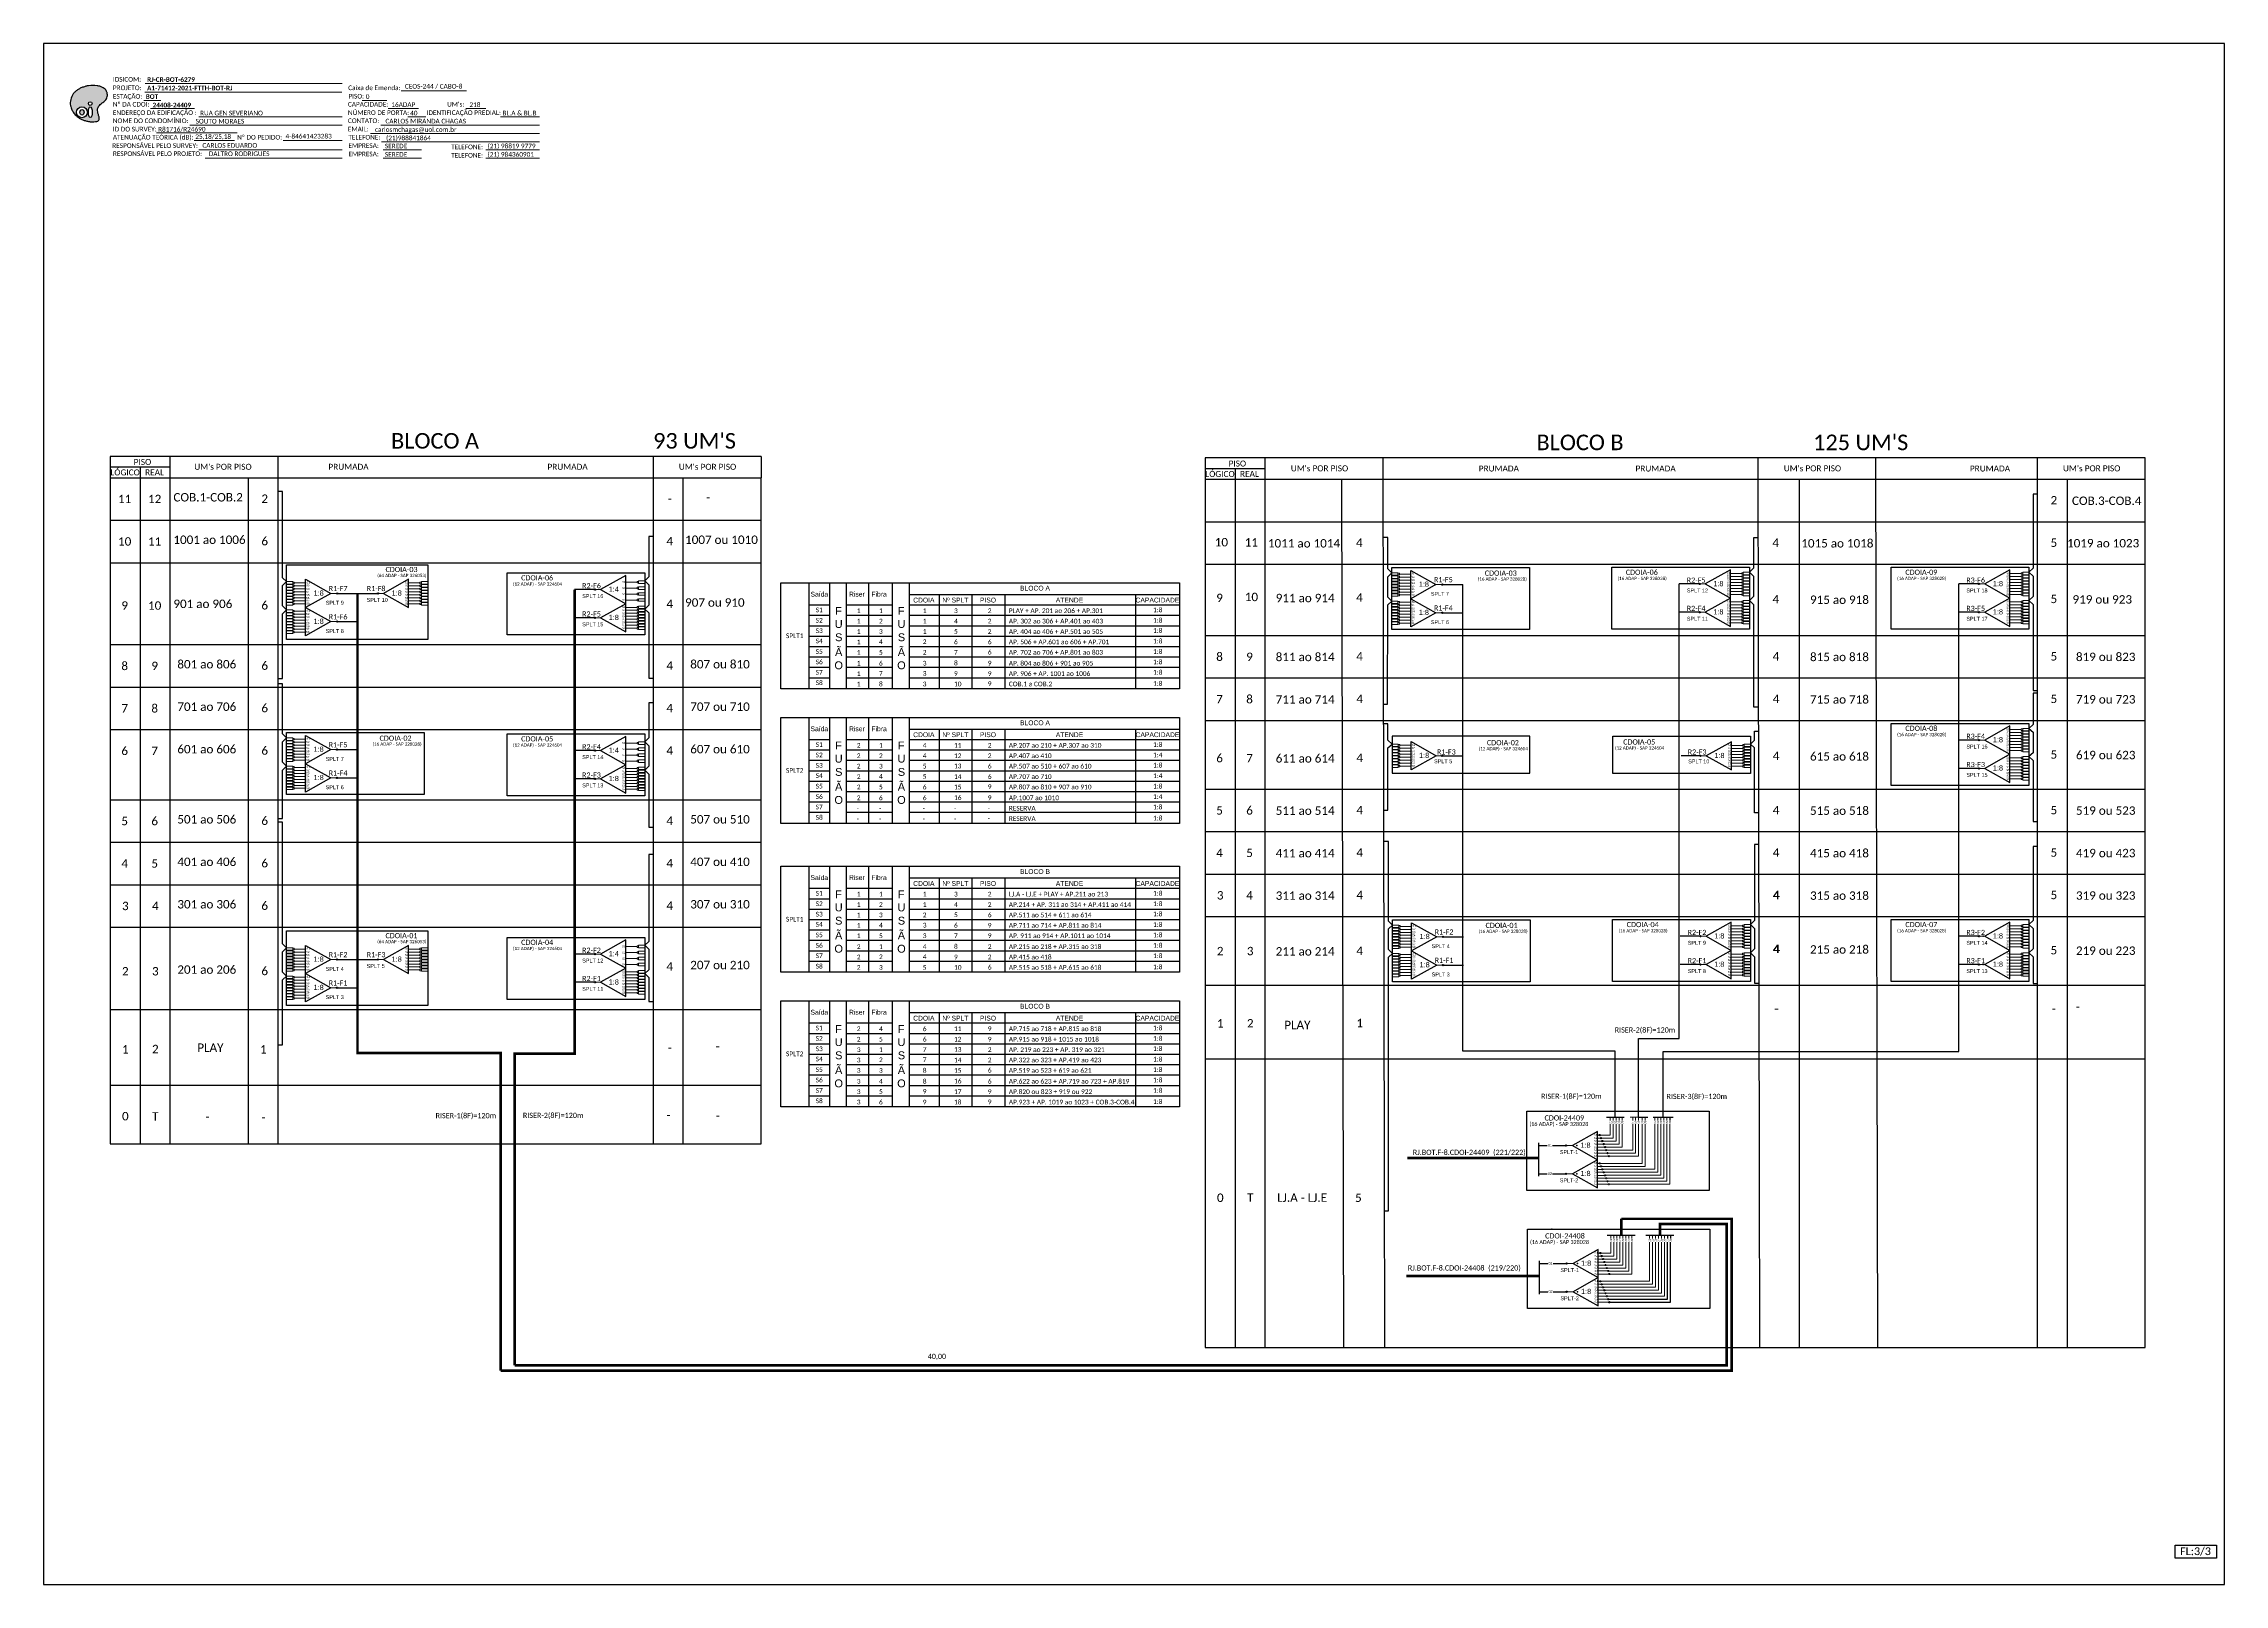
# Model space of a CAD drawing. Header units: millimetres. Extents: x -1286 to 1358, y -500 to 94.
# Drawn here: x 517 to 1358, y -500 to 94 of the extents above; entities that cross this region are included whole.
import ezdxf
from ezdxf.enums import TextEntityAlignment as Align

# ---------------------------------------------------------------- set-up
doc = ezdxf.new("R2010")
doc.units = ezdxf.units.MM
doc.styles.add('ARIAL', font='arial.ttf')
doc.styles.add('WMF-Calibri0', font='calibri.ttf')
doc.styles.add('WMF-Calibri1', font='calibrib.ttf')
doc.linetypes.add('RESERVA', pattern='A,0.5,-0.15,["RESERVA",Standard,S=0.18,R=0,X=0,Y=-0.1],-1.3', length=1.95)

# ---------------------------------------------------------------- blocks, each defined once
blk = doc.blocks.new('SPLT_1-8_SC-APC_ESQ')
at = {"color": 3, "lineweight": 0}
for points in [[(2.41, -3.02), (0, -3.02)], [(2.41, -4), (0, -4)], [(2.41, -4.17), (0, -4.17)], [(2.41, -5.16), (0, -5.16)], [(2.41, -5.32), (0, -5.32)], [(2.41, -6.31), (0, -6.31)], [(2.41, -6.48), (0, -6.48)], [(2.41, -7.46), (0, -7.46)], [(2.41, -7.63), (0, -7.63)], [(2.41, -3.02), (2.41, -4)], [(2.41, -4.17), (2.41, -5.16)], [(2.41, -5.32), (2.41, -6.31)], [(2.41, -6.48), (2.41, -7.46)], [(2.41, -7.63), (2.41, -8.62)], [(2.99, -3.51), (7.37, -3.51)], [(7.37, -4.66), (2.99, -4.66)], [(7.37, -5.82), (2.99, -5.82)], [(7.37, -6.97), (2.99, -6.97)], [(7.37, -8.12), (2.99, -8.12)], [(2.41, -8.62), (0, -8.62)], [(2.41, -8.78), (0, -8.78)], [(2.41, -9.77), (0, -9.77)], [(2.41, -9.94), (0, -9.94)], [(2.41, -10.92), (0, -10.92)], [(2.41, -11.09), (0, -11.09)], [(2.41, -12.08), (0, -12.08)], [(2.41, -8.78), (2.41, -9.77)], [(2.41, -9.94), (2.41, -10.92)], [(2.41, -11.09), (2.41, -12.08)], [(7.37, -9.28), (2.99, -9.28)], [(7.37, -10.43), (2.99, -10.43)], [(7.37, -11.58), (2.99, -11.58)]]:
    blk.add_lwpolyline(points, dxfattribs=at)
for points in [[(2.99, -3.22), (2.41, -3.22), (2.41, -3.8), (2.99, -3.8)], [(2.99, -4.38), (2.41, -4.38), (2.41, -4.95), (2.99, -4.95)], [(2.99, -5.53), (2.41, -5.53), (2.41, -6.1), (2.99, -6.1)], [(2.99, -6.68), (2.41, -6.68), (2.41, -7.26), (2.99, -7.26)], [(2.99, -7.84), (2.41, -7.84), (2.41, -8.41), (2.99, -8.41)], [(2.99, -8.99), (2.41, -8.99), (2.41, -9.56), (2.99, -9.56)], [(2.99, -10.14), (2.41, -10.14), (2.41, -10.72), (2.99, -10.72)], [(2.99, -11.3), (2.41, -11.3), (2.41, -11.87), (2.99, -11.87)]]:
    blk.add_lwpolyline(points, close=True, dxfattribs=at)
at = {"color": 1}
blk.add_lwpolyline([(7.37, -2.1), (17.04, -7.55), (7.37, -13), (7.37, -2.1)], dxfattribs=at)
at = {"color": 1, "lineweight": 0}
blk.add_lwpolyline([(17.04, -7.55), (19.26, -7.55)], dxfattribs=at)
at = {"color": 1, "style": 'ARIAL'}
for s, height, p in [('S5', 0.75, (7.55, -8.57)), ('S3', 0.75, (7.55, -6.18)), ('S4', 0.75, (7.55, -7.36)), ('S2', 0.75, (7.56, -4.97)), ('S1', 0.75, (7.7, -3.78)), ('1:8', 2, (10.45, -8.4)), ('S6', 0.75, (7.55, -9.69)), ('S7', 0.75, (7.55, -10.78)), ('S8', 0.75, (7.55, -11.9))]:
    blk.add_text(s, height=height, dxfattribs=at).set_placement(p)
blk = doc.blocks.new('SPLT_1-8_SC-APC')
at = {"color": 1, "lineweight": 0}
blk.add_lwpolyline([(-17.04, -7.55), (-19.26, -7.55)], dxfattribs=at)
at = {"color": 1}
blk.add_lwpolyline([(-7.37, -2.1), (-17.04, -7.55), (-7.37, -13), (-7.37, -2.1)], dxfattribs=at)
at = {"color": 3, "lineweight": 0}
for points in [[(-2.99, -3.51), (-7.37, -3.51)], [(-7.37, -4.66), (-2.99, -4.66)], [(-7.37, -5.82), (-2.99, -5.82)], [(-7.37, -6.97), (-2.99, -6.97)], [(-7.37, -8.12), (-2.99, -8.12)], [(-2.41, -3.02), (-2.41, -4)], [(-2.41, -3.02), (0, -3.02)], [(-2.41, -4), (0, -4)], [(-2.41, -4.17), (-2.41, -5.16)], [(-2.41, -4.17), (0, -4.17)], [(-2.41, -5.16), (0, -5.16)], [(-2.41, -5.32), (-2.41, -6.31)], [(-2.41, -5.32), (0, -5.32)], [(-2.41, -6.31), (0, -6.31)], [(-2.41, -6.48), (-2.41, -7.46)], [(-2.41, -6.48), (0, -6.48)], [(-2.41, -7.46), (0, -7.46)], [(-2.41, -7.63), (-2.41, -8.62)], [(-2.41, -7.63), (0, -7.63)], [(-7.37, -9.28), (-2.99, -9.28)], [(-7.37, -10.43), (-2.99, -10.43)], [(-7.37, -11.58), (-2.99, -11.58)], [(-2.41, -8.62), (0, -8.62)], [(-2.41, -8.78), (-2.41, -9.77)], [(-2.41, -8.78), (0, -8.78)], [(-2.41, -9.77), (0, -9.77)], [(-2.41, -9.94), (-2.41, -10.92)], [(-2.41, -9.94), (0, -9.94)], [(-2.41, -10.92), (0, -10.92)], [(-2.41, -11.09), (-2.41, -12.08)], [(-2.41, -11.09), (0, -11.09)], [(-2.41, -12.08), (0, -12.08)]]:
    blk.add_lwpolyline(points, dxfattribs=at)
for points in [[(-2.99, -3.22), (-2.41, -3.22), (-2.41, -3.8), (-2.99, -3.8)], [(-2.99, -4.38), (-2.41, -4.38), (-2.41, -4.95), (-2.99, -4.95)], [(-2.99, -5.53), (-2.41, -5.53), (-2.41, -6.1), (-2.99, -6.1)], [(-2.99, -6.68), (-2.41, -6.68), (-2.41, -7.26), (-2.99, -7.26)], [(-2.99, -7.84), (-2.41, -7.84), (-2.41, -8.41), (-2.99, -8.41)], [(-2.99, -8.99), (-2.41, -8.99), (-2.41, -9.56), (-2.99, -9.56)], [(-2.99, -10.14), (-2.41, -10.14), (-2.41, -10.72), (-2.99, -10.72)], [(-2.99, -11.3), (-2.41, -11.3), (-2.41, -11.87), (-2.99, -11.87)]]:
    blk.add_lwpolyline(points, close=True, dxfattribs=at)
at = {"color": 1, "style": 'ARIAL'}
for s, height, p in [('1:8', 2, (-13.91, -8.4)), ('S1', 0.75, (-8.74, -3.78)), ('S2', 0.75, (-8.74, -4.97)), ('S3', 0.75, (-8.74, -6.18)), ('S4', 0.75, (-8.74, -7.36)), ('S5', 0.75, (-8.74, -8.57)), ('S6', 0.75, (-8.74, -9.69)), ('S7', 0.75, (-8.74, -10.78)), ('S8', 0.75, (-8.74, -11.9))]:
    blk.add_text(s, height=height, dxfattribs=at).set_placement(p)
blk = doc.blocks.new('SPLT_1-8_DIV_DIR')
h = blk.add_hatch(color=3)
h.dxf.hatch_style = 1
edge = h.paths.add_edge_path()
edge.add_arc((12.77, 4.04), 0.242, 0, 360)
h = blk.add_hatch(color=3)
h.dxf.hatch_style = 1
edge = h.paths.add_edge_path()
edge.add_arc((13.27, 2.88), 0.242, 0, 360)
h = blk.add_hatch(color=3)
h.dxf.hatch_style = 1
edge = h.paths.add_edge_path()
edge.add_arc((13.77, 1.73), 0.242, 0, 360)
h = blk.add_hatch(color=3)
h.dxf.hatch_style = 1
edge = h.paths.add_edge_path()
edge.add_arc((14.27, 0.58), 0.242, 0, 360)
h = blk.add_hatch(color=3)
h.dxf.hatch_style = 1
edge = h.paths.add_edge_path()
edge.add_arc((14.77, -0.58), 0.242, 0, 360)
h = blk.add_hatch(color=3)
h.dxf.hatch_style = 1
edge = h.paths.add_edge_path()
edge.add_arc((15.27, -1.73), 0.242, 0, 360)
h = blk.add_hatch(color=3)
h.dxf.hatch_style = 1
edge = h.paths.add_edge_path()
edge.add_arc((15.77, -2.88), 0.242, 0, 360)
h = blk.add_hatch(color=3)
h.dxf.hatch_style = 1
edge = h.paths.add_edge_path()
edge.add_arc((16.27, -4.04), 0.242, 0, 360)
at = {"color": 1, "lineweight": 0}
blk.add_lwpolyline([(2.22, 0), (0, 0)], dxfattribs=at)
at = {"color": 1}
blk.add_lwpolyline([(11.89, 5.45), (2.22, 0), (11.89, -5.45), (11.89, 5.45)], dxfattribs=at)
at = {"color": 7, "lineweight": 0}
for points in [[(12.77, 4.04), (11.89, 4.04)], [(11.89, 2.88), (13.27, 2.88)], [(11.89, 1.73), (13.77, 1.73)], [(11.89, 0.58), (14.27, 0.58)], [(11.89, -0.58), (14.77, -0.58)], [(11.89, -1.73), (15.27, -1.73)], [(11.89, -2.88), (15.77, -2.88)], [(11.89, -4.04), (16.27, -4.04)]]:
    blk.add_lwpolyline(points, dxfattribs=at)
at = {"color": 3}
for centre in [(12.77, 4.04), (13.27, 2.88), (13.77, 1.73), (14.27, 0.58), (14.77, -0.58), (15.27, -1.73), (15.77, -2.88), (16.27, -4.04)]:
    blk.add_circle(centre, 0.242, dxfattribs=at)
at = {"color": 1, "style": 'ARIAL'}
for s, height, p in [('1:8', 2, (5.35, -0.85)), ('S1', 0.75, (10.52, 3.77)), ('S2', 0.75, (10.52, 2.58)), ('S3', 0.75, (10.52, 1.37)), ('S4', 0.75, (10.52, 0.19)), ('S5', 0.75, (10.52, -1.02)), ('S6', 0.75, (10.52, -2.14)), ('S7', 0.75, (10.52, -3.24)), ('S8', 0.75, (10.52, -4.36))]:
    blk.add_text(s, height=height, dxfattribs=at).set_placement(p)
blk = doc.blocks.new('SPLITTER_')
blk.add_point((0, 0))
at = {"style": 'ARIAL', "flags": 4}
blk.add_attdef('SPLT', (0, -3.26), '', height=1.5, dxfattribs=at)
blk = doc.blocks.new('LEG_CDO64_DIR')
blk.add_point((0, 0))
at = {"color": 1, "style": 'WMF-Calibri0', "flags": 4}
blk.add_attdef('MODELO', text='', height=1.5, dxfattribs=at).set_placement((-1.52, -5.5), align=Align.CENTER)
blk.add_attdef('CDO', (-2.62, -3.57), '', height=2, dxfattribs=at)
blk = doc.blocks.new('OI')
h = blk.add_hatch(color=40)
edge = h.paths.add_edge_path()
edge.add_spline(control_points=[(4.35, -0.67), (3.92, -0.99), (3.26, -1.5), (2.81, -2.59), (2.9, -3.5), (3.06, -4.27), (3.31, -4.85), (3.37, -5.39), (3.4, -5.88), (3.2, -6.4), (2.54, -6.61), (1.65, -6.63), (0.55, -6.67), (-0.56, -6.42), (-1.61, -6.14), (-2.77, -5.61), (-3.92, -4.77), (-4.89, -3.7), (-5.34, -2.65), (-5.6, -1.94), (-5.85, -0.96), (-5.71, 0.47), (-5.1, 2.02), (-4.14, 3.02), (-3.3, 3.61), (-2.37, 4.16), (-1.36, 4.44), (-0.56, 4.7), (0.79, 4.85), (2.24, 4.97), (3.79, 4.57), (4.67, 4.21), (5.44, 3.65), (5.76, 2.99), (6.03, 2.21), (6.01, 1.46), (5.72, 0.64), (5.31, 0.08), (4.88, -0.38), (4.51, -0.55), (4.35, -0.67)], knot_values=[0, 0, 0, 0, 1.60434, 2.417191, 3.427595, 4.282808, 4.776746, 5.304182, 5.888771, 6.258406, 6.858137, 7.79129, 8.986195, 10.124242, 11.187857, 12.242908, 13.953784, 15.414161, 16.515391, 17.349188, 17.675853, 19.552021, 21.515531, 22.568638, 23.63245, 24.621084, 25.782718, 26.745347, 27.142653, 29.870543, 31.004649, 31.921532, 32.709589, 33.801391, 34.042471, 35.192333, 35.971461, 36.628871, 37.254359, 37.836911, 37.836911, 37.836911, 37.836911], degree=3, periodic=0)
h.paths.add_polyline_path([(1.13, -0.87, -1), (-0.04, -0.87, -1)], flags=16)
edge = h.paths.add_edge_path(flags=16)
edge.add_ellipse((0.56, -3.59), major_axis=(-0.02, 1.71), ratio=0.361305, start_angle=0, end_angle=360)
h.paths.add_polyline_path([(-0.36, -3.62, -1), (-3.8, -3.62, -1)], flags=16)
edge = h.paths.add_edge_path(flags=0)
edge.add_ellipse((-2.08, -3.62), major_axis=(0, 0.885), ratio=0.758294, start_angle=0, end_angle=360)
at = {"color": 40}
for centre, radius in [((-2.08, -3.62), 1.72), ((0.54, -0.87), 0.587)]:
    blk.add_circle(centre, radius, dxfattribs=at)
blk.add_ellipse((-2.08, -3.62), major_axis=(0, 0.885), ratio=0.758294, start_param=-3.141592653589792, end_param=3.141592653589792, dxfattribs=at)
blk.add_ellipse((0.56, -3.59), major_axis=(-0.02, 1.71), ratio=0.361305, dxfattribs=at)
at = {"color": 40, "start_tangent": (-0.800898, -0.598801), "end_tangent": (-0.800898, -0.598801)}
blk.add_spline([(4.35, -0.67), (3.2, -1.78), (2.9, -2.54), (2.92, -3.55), (3.12, -4.38), (3.28, -4.85), (3.37, -5.37), (3.35, -5.95), (3.2, -6.29), (2.66, -6.55), (1.73, -6.63), (0.54, -6.62), (-0.58, -6.41), (-1.6, -6.11), (-2.56, -5.67), (-3.95, -4.67), (-4.89, -3.56), (-5.37, -2.56), (-5.64, -1.78), (-5.72, -1.46), (-5.63, 0.42), (-4.84, 2.22), (-4.13, 2.99), (-3.27, 3.62), (-2.4, 4.09), (-1.3, 4.47), (-0.37, 4.72), (0.02, 4.77), (2.75, 4.8), (3.85, 4.53), (4.69, 4.16), (5.31, 3.68), (5.85, 2.73), (5.93, 2.5), (5.94, 1.35), (5.67, 0.62), (5.29, 0.08), (4.84, -0.36), (4.35, -0.67)], degree=3, dxfattribs=at)

msp = doc.modelspace()

# ---------------------------------------------------------------- hatches: boundary and pattern name
h = msp.add_hatch(color=3)
h.dxf.hatch_style = 1
edge = h.paths.add_edge_path()
edge.add_arc((630.63, -117.75), 0.256, 0, 360)
h = msp.add_hatch(color=3)
h.dxf.hatch_style = 1
edge = h.paths.add_edge_path()
edge.add_arc((646.34, -117.75), 0.256, 0, 360)
h = msp.add_hatch(color=3)
h.dxf.hatch_style = 1
edge = h.paths.add_edge_path()
edge.add_arc((730.06, -116.27), 0.256, 0, 360)
h = msp.add_hatch(color=3)
h.dxf.hatch_style = 1
edge = h.paths.add_edge_path()
edge.add_arc((1056.85, -114.34), 0.256, 0, 360)
h = msp.add_hatch(color=3)
h.dxf.hatch_style = 1
edge = h.paths.add_edge_path()
edge.add_arc((1156.05, -114.12), 0.256, 0, 360)
h = msp.add_hatch(color=3)
h.dxf.hatch_style = 1
edge = h.paths.add_edge_path()
edge.add_arc((1263.85, -114.12), 0.256, 0, 360)
h = msp.add_hatch(color=3)
h.dxf.hatch_style = 1
edge = h.paths.add_edge_path()
edge.add_arc((1056.85, -125.23), 0.256, 0, 360)
h = msp.add_hatch(color=3)
h.dxf.hatch_style = 1
edge = h.paths.add_edge_path()
edge.add_arc((1156.05, -125.02), 0.256, 0, 360)
h = msp.add_hatch(color=3)
h.dxf.hatch_style = 1
edge = h.paths.add_edge_path()
edge.add_arc((1263.85, -125.02), 0.256, 0, 360)
h = msp.add_hatch(color=3)
h.dxf.hatch_style = 1
edge = h.paths.add_edge_path()
edge.add_arc((630.63, -128.65), 0.256, 0, 360)
h = msp.add_hatch(color=3)
h.dxf.hatch_style = 1
edge = h.paths.add_edge_path()
edge.add_arc((730.06, -127.17), 0.256, 0, 360)
h = msp.add_hatch(color=3)
h.dxf.hatch_style = 1
edge = h.paths.add_edge_path()
edge.add_arc((1263.85, -174.31), 0.256, 0, 360)
h = msp.add_hatch(color=3)
h.dxf.hatch_style = 1
edge = h.paths.add_edge_path()
edge.add_arc((630.62, -177.98), 0.256, 0, 360)
h = msp.add_hatch(color=3)
h.dxf.hatch_style = 1
edge = h.paths.add_edge_path()
edge.add_arc((730.06, -178.36), 0.256, 0, 360)
h = msp.add_hatch(color=3)
h.dxf.hatch_style = 1
edge = h.paths.add_edge_path()
edge.add_arc((1056.69, -180.35), 0.242, 0, 360)
h = msp.add_hatch(color=3)
h.dxf.hatch_style = 1
edge = h.paths.add_edge_path()
edge.add_arc((1156.42, -180.39), 0.242, 0, 360)
h = msp.add_hatch(color=3)
h.dxf.hatch_style = 1
edge = h.paths.add_edge_path()
edge.add_arc((1263.85, -185.21), 0.256, 0, 360)
h = msp.add_hatch(color=3)
h.dxf.hatch_style = 1
edge = h.paths.add_edge_path()
edge.add_arc((630.62, -188.88), 0.256, 0, 360)
h = msp.add_hatch(color=3)
h.dxf.hatch_style = 1
edge = h.paths.add_edge_path()
edge.add_arc((730.06, -189.26), 0.256, 0, 360)
h = msp.add_hatch(color=3)
h.dxf.hatch_style = 1
edge = h.paths.add_edge_path()
edge.add_arc((1057.14, -250.16), 0.256, 0, 360)
h = msp.add_hatch(color=3)
h.dxf.hatch_style = 1
edge = h.paths.add_edge_path()
edge.add_arc((1156.4, -249.95), 0.256, 0, 360)
h = msp.add_hatch(color=3)
h.dxf.hatch_style = 1
edge = h.paths.add_edge_path()
edge.add_arc((1263.85, -249.95), 0.256, 0, 360)
h = msp.add_hatch(color=3)
h.dxf.hatch_style = 1
edge = h.paths.add_edge_path()
edge.add_arc((630.62, -258.91), 0.256, 0, 360)
h = msp.add_hatch(color=3)
h.dxf.hatch_style = 1
edge = h.paths.add_edge_path()
edge.add_arc((646.33, -258.91), 0.256, 0, 360)
h = msp.add_hatch(color=3)
h.dxf.hatch_style = 1
edge = h.paths.add_edge_path()
edge.add_arc((730.06, -256.8), 0.256, 0, 360)
h = msp.add_hatch(color=3)
h.dxf.hatch_style = 1
edge = h.paths.add_edge_path()
edge.add_arc((1156.4, -260.85), 0.256, 0, 360)
h = msp.add_hatch(color=3)
h.dxf.hatch_style = 1
edge = h.paths.add_edge_path()
edge.add_arc((1263.85, -260.85), 0.256, 0, 360)
h = msp.add_hatch(color=3)
h.dxf.hatch_style = 1
edge = h.paths.add_edge_path()
edge.add_arc((730.06, -267.7), 0.256, 0, 360)
h = msp.add_hatch(color=3)
h.dxf.hatch_style = 1
edge = h.paths.add_edge_path()
edge.add_arc((1057.14, -261.06), 0.256, 0, 360)
h = msp.add_hatch(color=3)
h.dxf.hatch_style = 1
edge = h.paths.add_edge_path()
edge.add_arc((630.62, -269.8), 0.256, 0, 360)
h = msp.add_hatch(color=3)
h.dxf.hatch_style = 1
edge = h.paths.add_edge_path()
edge.add_arc((1104.55, -330.63), 0.242, 0, 360)
h = msp.add_hatch(color=3)
h.dxf.hatch_style = 1
edge = h.paths.add_edge_path()
edge.add_arc((1104.55, -341.51), 0.242, 0, 360)
h = msp.add_hatch(color=3)
h.dxf.hatch_style = 1
edge = h.paths.add_edge_path()
edge.add_arc((1104.78, -376.11), 0.242, 0, 360)
h = msp.add_hatch(color=3)
h.dxf.hatch_style = 1
edge = h.paths.add_edge_path()
edge.add_arc((1104.78, -386.99), 0.242, 0, 360)

# ---------------------------------------------------------------- linework, layer by layer
for p, q in [((1358.43, 94.19), (517.43, 94.19)), ((517.43, 94.19), (517.43, -499.81)), ((1358.43, -499.81), (1358.43, 94.19)), ((801.73, -113.71), (955.46, -113.71)), ((801.73, -154.55), (801.73, -113.71)), ((812.51, -113.71), (812.51, -154.55)), ((820.47, -113.71), (820.47, -154.55)), ((827.01, -154.55), (827.01, -113.71)), ((835.56, -113.71), (835.56, -154.55)), ((844.67, -113.71), (844.67, -154.55)), ((851.21, -113.71), (851.21, -154.55)), ((955.46, -113.71), (955.46, -154.55)), ((812.51, -122.18), (820.47, -122.18)), ((827.01, -122.18), (844.67, -122.18)), ((851.21, -118.16), (955.46, -118.16)), ((851.21, -122.18), (955.46, -122.18)), ((862.74, -118.16), (862.74, -154.55)), ((875.45, -118.16), (875.45, -154.55)), ((888.13, -118.16), (888.13, -154.55)), ((938.49, -118.16), (938.49, -154.55)), ((812.51, -126.19), (820.47, -126.19)), ((812.51, -130.2), (820.47, -130.2)), ((812.51, -134.21), (820.47, -134.21)), ((827.01, -126.19), (844.67, -126.19)), ((827.01, -130.2), (844.67, -130.2)), ((827.01, -134.21), (844.67, -134.21)), ((851.21, -126.19), (955.46, -126.19)), ((851.21, -130.2), (955.46, -130.2)), ((851.21, -134.21), (955.46, -134.21)), ((812.51, -138.22), (820.47, -138.22)), ((812.51, -142.23), (820.47, -142.23)), ((827.01, -138.22), (844.67, -138.22)), ((827.01, -142.23), (844.67, -142.23)), ((851.21, -138.22), (955.46, -138.22)), ((851.21, -142.23), (955.46, -142.23)), ((812.51, -146.24), (820.47, -146.24)), ((812.51, -150.25), (820.47, -150.25)), ((827.01, -146.24), (844.67, -146.24)), ((827.01, -150.25), (844.67, -150.25)), ((851.21, -146.24), (955.46, -146.24)), ((851.21, -150.25), (955.46, -150.25)), ((955.46, -154.55), (801.73, -154.55)), ((801.73, -165.62), (955.46, -165.62)), ((801.73, -206.46), (801.73, -165.62)), ((812.51, -165.62), (812.51, -206.46)), ((820.47, -165.62), (820.47, -206.46)), ((827.01, -206.46), (827.01, -165.62)), ((835.56, -165.62), (835.56, -206.46)), ((844.67, -165.62), (844.67, -206.46)), ((851.21, -165.62), (851.21, -206.46)), ((955.46, -165.62), (955.46, -206.46)), ((812.51, -174.09), (820.47, -174.09)), ((827.01, -174.09), (844.67, -174.09)), ((851.21, -170.08), (955.46, -170.08)), ((851.21, -174.09), (955.46, -174.09)), ((862.74, -170.08), (862.74, -206.46)), ((875.45, -170.08), (875.45, -206.46)), ((888.13, -170.08), (888.13, -206.46)), ((938.49, -170.08), (938.49, -206.46)), ((812.51, -178.1), (820.47, -178.1)), ((812.51, -182.11), (820.47, -182.11)), ((827.01, -178.1), (844.67, -178.1)), ((827.01, -182.11), (844.67, -182.11)), ((851.21, -178.1), (955.46, -178.1)), ((851.21, -182.11), (955.46, -182.11)), ((812.51, -186.12), (820.47, -186.12)), ((812.51, -190.13), (820.47, -190.13)), ((827.01, -186.12), (844.67, -186.12)), ((827.01, -190.13), (844.67, -190.13)), ((851.21, -186.12), (955.46, -186.12)), ((851.21, -190.13), (955.46, -190.13)), ((812.51, -194.14), (820.47, -194.14)), ((812.51, -198.15), (820.47, -198.15)), ((827.01, -194.14), (844.67, -194.14)), ((827.01, -198.15), (844.67, -198.15)), ((851.21, -194.14), (955.46, -194.14)), ((851.21, -198.15), (955.46, -198.15)), ((955.46, -206.46), (801.73, -206.46)), ((812.51, -202.16), (820.47, -202.16)), ((827.01, -202.16), (844.67, -202.16)), ((851.21, -202.16), (955.46, -202.16)), ((801.73, -222.98), (955.46, -222.98)), ((801.73, -263.82), (801.73, -222.98)), ((812.51, -222.98), (812.51, -263.82)), ((820.47, -222.98), (820.47, -263.82)), ((827.01, -263.82), (827.01, -222.98)), ((835.56, -222.98), (835.56, -263.82)), ((844.67, -222.98), (844.67, -263.82)), ((851.21, -222.98), (851.21, -263.82)), ((955.46, -222.98), (955.46, -263.82)), ((812.51, -231.45), (820.47, -231.45)), ((812.51, -235.46), (820.47, -235.46)), ((827.01, -231.45), (844.67, -231.45)), ((827.01, -235.46), (844.67, -235.46)), ((851.21, -227.44), (955.46, -227.44)), ((851.21, -231.45), (955.46, -231.45)), ((851.21, -235.46), (955.46, -235.46)), ((862.74, -227.44), (862.74, -263.82)), ((875.45, -227.44), (875.45, -263.82)), ((888.13, -227.44), (888.13, -263.82)), ((938.49, -227.44), (938.49, -263.82)), ((812.51, -239.47), (820.47, -239.47)), ((812.51, -243.48), (820.47, -243.48)), ((827.01, -239.47), (844.67, -239.47)), ((827.01, -243.48), (844.67, -243.48)), ((851.21, -239.47), (955.46, -239.47)), ((851.21, -243.48), (955.46, -243.48)), ((812.51, -247.49), (820.47, -247.49)), ((812.51, -251.5), (820.47, -251.5)), ((827.01, -247.49), (844.67, -247.49)), ((827.01, -251.5), (844.67, -251.5)), ((851.21, -247.49), (955.46, -247.49)), ((851.21, -251.5), (955.46, -251.5)), ((812.51, -255.51), (820.47, -255.51)), ((812.51, -259.52), (820.47, -259.52)), ((827.01, -255.51), (844.67, -255.51)), ((827.01, -259.52), (844.67, -259.52)), ((851.21, -255.51), (955.46, -255.51)), ((851.21, -259.52), (955.46, -259.52)), ((955.46, -263.82), (801.73, -263.82)), ((801.73, -274.89), (955.46, -274.89)), ((801.73, -315.73), (801.73, -274.89)), ((812.51, -274.89), (812.51, -315.73)), ((820.47, -274.89), (820.47, -315.73)), ((827.01, -315.73), (827.01, -274.89)), ((835.56, -274.89), (835.56, -315.73)), ((844.67, -274.89), (844.67, -315.73)), ((851.21, -274.89), (851.21, -315.73)), ((955.46, -274.89), (955.46, -315.73)), ((812.51, -283.36), (820.47, -283.36)), ((827.01, -283.36), (844.67, -283.36)), ((851.21, -279.35), (955.46, -279.35)), ((851.21, -283.36), (955.46, -283.36)), ((862.74, -279.35), (862.74, -315.73)), ((875.45, -279.35), (875.45, -315.73)), ((888.13, -279.35), (888.13, -315.73)), ((938.49, -279.35), (938.49, -315.73)), ((812.51, -287.37), (820.47, -287.37)), ((812.51, -291.38), (820.47, -291.38)), ((827.01, -287.37), (844.67, -287.37)), ((827.01, -291.38), (844.67, -291.38)), ((851.21, -287.37), (955.46, -287.37)), ((851.21, -291.38), (955.46, -291.38)), ((812.51, -295.39), (820.47, -295.39)), ((812.51, -299.4), (820.47, -299.4)), ((827.01, -295.39), (844.67, -295.39)), ((827.01, -299.4), (844.67, -299.4)), ((851.21, -295.39), (955.46, -295.39)), ((851.21, -299.4), (955.46, -299.4)), ((812.51, -303.41), (820.47, -303.41)), ((812.51, -307.42), (820.47, -307.42)), ((827.01, -303.41), (844.67, -303.41)), ((827.01, -307.42), (844.67, -307.42)), ((851.21, -303.41), (955.46, -303.41)), ((851.21, -307.42), (955.46, -307.42)), ((955.46, -315.73), (801.73, -315.73)), ((812.51, -311.43), (820.47, -311.43)), ((827.01, -311.43), (844.67, -311.43)), ((851.21, -311.43), (955.46, -311.43)), ((517.43, -499.81), (1358.43, -499.81))]:
    msp.add_line(p, q)
at = {"color": 5}
msp.add_line((1056.69, -180.35), (1064.69, -180.35), dxfattribs=at)
at = {"color": 6}
msp.add_line((1156.42, -180.39), (1148.9, -180.39), dxfattribs=at)
at = {"color": 7, "lineweight": 0}
for points in [[(556.56, 78.79), (632.54, 78.79)], [(655.35, 76.01), (680.49, 76.01)], [(556.03, 72.24), (562.58, 72.24)], [(556.52, 75.52), (632.49, 75.52)], [(558.69, 69.17), (575.66, 69.17)], [(640.31, 72.28), (649.79, 72.28)], [(650.36, 69.17), (661.98, 69.17)], [(680.3, 69.17), (687.97, 69.17)], [(561.01, 59.75), (592.05, 59.75)], [(573.85, 62.82), (632.51, 62.82)], [(577.26, 65.93), (632.51, 65.93)], [(643.44, 59.58), (708.7, 59.58)], [(647.47, 62.82), (708.7, 62.82)], [(657.94, 65.93), (664.89, 65.93)], [(693.64, 65.93), (708.67, 65.93)], [(575.54, 56.79), (591.05, 56.79)], [(577.26, 53.23), (632.51, 53.23)], [(609.77, 56.79), (632.54, 56.79)], [(647.72, 56.34), (708.7, 56.34)], [(648.33, 53.23), (663.13, 53.23)], [(687.93, 53.23), (708.7, 53.23)], [(579.75, 49.99), (632.51, 49.99)], [(648.33, 49.99), (663.13, 49.99)], [(687.93, 49.99), (708.7, 49.99)]]:
    msp.add_lwpolyline(points, dxfattribs=at)
at = {"color": 0}
for points in [[(794.11, -64.94), (543.15, -64.94)], [(1327.89, -65.54), (965.38, -65.54)], [(566.29, -69.05), (543.15, -69.05)], [(965.38, -69.65), (988.53, -69.65)]]:
    msp.add_lwpolyline(points, dxfattribs=at)
for points in [[(543.15, -64.94), (543.15, -73.16)], [(566.29, -73.16), (566.29, -64.94)], [(607.89, -73.16), (607.89, -64.94)], [(752.52, -64.94), (752.52, -73.16)], [(794.11, -64.94), (794.11, -73.16)], [(965.38, -65.54), (965.38, -408.5), (1327.89, -408.5), (1327.89, -65.54)], [(988.53, -408.5), (988.53, -65.54)], [(1286.3, -408.5), (1286.3, -65.54)], [(543.15, -73.16), (543.15, -330), (794.11, -330), (794.11, -73.16)], [(543.15, -73.16), (794.11, -73.16)], [(543.15, -73.16), (794.11, -73.16)], [(543.15, -73.16), (794.11, -73.16)], [(543.15, -73.16), (794.11, -73.16)], [(543.15, -73.16), (794.11, -73.16)], [(543.15, -73.16), (794.11, -73.16)], [(543.15, -73.16), (794.11, -73.16)], [(543.15, -73.16), (794.11, -73.16)], [(543.15, -73.16), (794.11, -73.16)], [(554.72, -69.05), (554.72, -73.16)], [(554.72, -73.16), (554.72, -330)], [(566.29, -330), (566.29, -73.16)], [(596.31, -73.16), (596.31, -330)], [(607.89, -330), (607.89, -73.16)], [(752.52, -73.16), (752.52, -330)], [(764.09, -330), (764.09, -73.16)], [(965.38, -73.76), (1327.89, -73.76)], [(976.95, -69.65), (976.95, -408.5)], [(1194.58, -408.5), (1194.58, -73.76)], [(1297.87, -408.5), (1297.87, -73.76)], [(543.15, -89.53), (794.11, -89.53)], [(543.15, -89.53), (794.11, -89.53)], [(965.38, -90.14), (1327.89, -90.14)], [(543.15, -105.91), (794.11, -105.91)], [(543.15, -105.91), (794.11, -105.91)], [(965.38, -106.51), (1327.89, -106.51)], [(965.38, -133.95), (1327.89, -133.95)], [(543.15, -137.52), (794.11, -137.52)], [(543.15, -137.52), (794.11, -137.52)], [(965.38, -150.32), (1327.89, -150.32)], [(543.15, -153.89), (794.11, -153.89)], [(965.38, -166.7), (1327.89, -166.7)], [(543.15, -170.26), (794.11, -170.26)], [(965.38, -193.22), (1327.89, -193.22)], [(543.15, -197.32), (794.11, -197.32)], [(965.38, -209.59), (1327.89, -209.59)], [(543.15, -213.69), (794.11, -213.69)], [(965.38, -225.96), (1327.89, -225.96)], [(543.15, -230.06), (794.11, -230.06)], [(965.38, -242.33), (1327.89, -242.33)], [(543.15, -246.44), (794.11, -246.44)], [(965.38, -268.81), (1327.89, -268.81)], [(543.15, -278.19), (794.11, -278.19)], [(965.38, -297.22), (1327.89, -297.22)], [(543.15, -307.36), (794.11, -307.36)]]:
    msp.add_lwpolyline(points)
at = {"color": 7}
for points in [[(1033.94, -65.54), (1034.56, -408.5)], [(1178.47, -65.54), (1179.2, -408.5)], [(1223.95, -65.54), (1224.68, -408.5)], [(1017.93, -73.76), (1018.68, -408.5)]]:
    msp.add_lwpolyline(points, dxfattribs=at)
at = {"color": 3}
for points in [[(607.89, -150.58), (609.54, -150.58), (609.55, -125.63), (611.11, -124.12), (609.55, -122.61), (609.55, -114.73), (611.11, -113.22), (609.55, -111.72), (609.55, -78.53), (607.89, -78.53)], [(1286.31, -79.48), (1284.66, -79.48), (1284.65, -108.09), (1283.08, -109.59), (1284.65, -111.1), (1284.65, -118.98), (1283.08, -120.49), (1284.65, -122), (1284.65, -155.16), (1286.3, -155.16)], [(752.52, -95.79), (750.86, -95.79), (750.86, -111.39), (749.29, -112.9), (750.86, -114.41), (750.86, -122.29), (749.29, -123.79), (750.86, -125.3), (750.86, -150.42), (752.51, -150.42)], [(1034.1, -160.49), (1035.75, -160.49), (1035.76, -122.21), (1037.33, -120.7), (1035.76, -119.2), (1035.76, -111.31), (1037.33, -109.81), (1035.76, -108.3), (1035.76, -96.17), (1034.11, -96.17)], [(1178.51, -96.29), (1176.86, -96.29), (1176.85, -108.09), (1175.28, -109.59), (1176.85, -111.1), (1176.85, -118.98), (1175.28, -120.49), (1176.85, -122), (1176.85, -161.47), (1178.5, -161.47)], [(607.88, -204.48), (609.53, -204.48), (609.54, -185.86), (611.1, -184.35), (609.54, -182.84), (609.54, -174.96), (611.1, -173.45), (609.54, -171.94), (609.54, -152.61), (607.89, -152.61)], [(1286.31, -156.18), (1284.66, -156.18), (1284.65, -168.27), (1283.08, -169.78), (1284.65, -171.29), (1284.65, -179.17), (1283.08, -180.68), (1284.65, -182.19), (1284.65, -205.68), (1286.3, -205.68)], [(752.52, -160.01), (750.86, -160.01), (750.86, -173.48), (749.29, -174.99), (750.86, -176.49), (750.86, -184.38), (749.29, -185.88), (750.86, -187.39), (750.86, -207.93), (752.51, -207.93)], [(1034.21, -201.3), (1035.86, -201.3), (1035.86, -177.33), (1037.43, -175.82), (1035.86, -174.31), (1035.87, -168.05), (1034.21, -168.05)], [(1178.9, -202.34), (1177.25, -202.34), (1177.25, -177.36), (1175.68, -175.86), (1177.25, -174.35), (1177.24, -170.85), (1178.9, -170.85)], [(607.88, -291.74), (609.53, -291.74), (609.54, -266.78), (611.1, -265.28), (609.54, -263.77), (609.54, -255.89), (611.1, -254.38), (609.54, -252.87), (609.54, -205.9), (607.89, -205.9)], [(752.52, -218.43), (750.86, -218.43), (750.86, -251.92), (749.29, -253.43), (750.86, -254.94), (750.86, -262.82), (749.29, -264.32), (750.86, -265.83), (750.86, -275.14), (752.51, -275.14)], [(1034.46, -355.83), (1036.11, -355.83), (1036.05, -258.04), (1037.62, -256.53), (1036.06, -255.02), (1036.06, -247.14), (1037.62, -245.63), (1036.06, -244.12), (1036.06, -213.38), (1034.4, -213.38)], [(1178.86, -214.52), (1177.21, -214.52), (1177.2, -243.91), (1175.63, -245.42), (1177.2, -246.93), (1177.2, -254.81), (1175.63, -256.32), (1177.2, -257.82), (1177.2, -267.96), (1178.85, -267.96)], [(1286.31, -215.3), (1284.66, -215.3), (1284.65, -243.91), (1283.08, -245.42), (1284.65, -246.93), (1284.65, -254.81), (1283.08, -256.32), (1284.65, -257.82), (1284.65, -268.1), (1286.3, -268.1)], [(1094.08, -330.62), (1097.24, -330.62)], [(1099.31, -330.63), (1104.55, -330.63)], [(1094.32, -376.1), (1097.48, -376.1)], [(1099.55, -376.11), (1104.78, -376.11)]]:
    msp.add_lwpolyline(points, dxfattribs=at)
at = {"color": 1}
for points in [[(611.11, -106.7), (665.6, -106.7), (665.6, -135.52), (611.11, -135.52)], [(1037.33, -107.75), (1090.46, -107.75), (1090.46, -131.64), (1037.33, -131.64)], [(1122.15, -107.7), (1175.28, -107.7), (1175.28, -131.59), (1122.15, -131.59)], [(1229.95, -107.7), (1283.08, -107.7), (1283.08, -131.59), (1229.95, -131.59)], [(696.16, -109.85), (749.29, -109.85), (749.29, -133.74), (696.16, -133.74)], [(1229.95, -167.88), (1283.08, -167.88), (1283.08, -191.78), (1229.95, -191.78)], [(611.1, -171.39), (664.23, -171.39), (664.23, -195.29), (611.1, -195.29)], [(696.16, -171.93), (749.29, -171.93), (749.29, -195.83), (696.16, -195.83)], [(1090.56, -172.8), (1037.43, -172.8), (1037.43, -187.12), (1090.56, -187.12)], [(1122.55, -172.84), (1175.68, -172.84), (1175.68, -187.16), (1122.55, -187.16)], [(1037.62, -243.57), (1090.75, -243.57), (1090.75, -267.47), (1037.62, -267.47)], [(1122.5, -243.52), (1175.63, -243.52), (1175.63, -267.41), (1122.5, -267.41)], [(1229.95, -243.52), (1283.08, -243.52), (1283.08, -267.41), (1229.95, -267.41)], [(611.1, -247.86), (665.59, -247.86), (665.59, -276.67), (611.1, -276.67)], [(696.16, -250.38), (749.29, -250.38), (749.29, -274.27), (696.16, -274.27)], [(1089.44, -317.4), (1159.71, -317.4), (1159.71, -348.01), (1089.44, -348.01)], [(1089.68, -362.88), (1159.95, -362.88), (1159.95, -393.48), (1089.68, -393.48)]]:
    msp.add_lwpolyline(points, close=True, dxfattribs=at)
at = {"color": 5, "const_width": 1}
for points in [[(638.47, -117.75), (638.47, -294.96), (693.71, -294.96), (693.71, -417.37)], [(1125.83, -358.87), (1168.45, -358.87), (1168.45, -417.37), (693.71, -417.37)], [(1125.83, -365.17), (1125.83, -358.87)]]:
    msp.add_lwpolyline(points, dxfattribs=at)
at = {"color": 6, "const_width": 1}
for points in [[(722.19, -116.27), (722.19, -295.17), (699.05, -295.17), (699.05, -415.37)], [(1140.74, -365.17), (1140.74, -360.87), (1166.45, -360.87), (1166.45, -415.37), (699.05, -415.37)]]:
    msp.add_lwpolyline(points, dxfattribs=at)
at = {"color": 6}
for points in [[(730.03, -116.27), (722.19, -116.27)], [(1132.55, -319.69), (1132.55, -289.34), (1148.18, -289.34), (1148.18, -114.12)], [(1156.02, -114.12), (1148.18, -114.12)], [(1156.02, -125.02), (1148.18, -125.02)], [(730.03, -127.17), (722.19, -127.17)], [(730.03, -178.36), (722.19, -178.36)], [(730.03, -189.26), (722.19, -189.26)], [(1156.37, -249.95), (1148.53, -249.95)], [(730.03, -256.8), (722.19, -256.8)], [(730.03, -267.7), (722.19, -267.7)], [(1156.37, -260.85), (1148.53, -260.85)], [(1132.54, -319.69), (1136.06, -319.69)], [(1135.35, -365.17), (1146.14, -365.17)]]:
    msp.add_lwpolyline(points, dxfattribs=at)
at = {"color": 1, "lineweight": 0}
for points in [[(732.25, -116.27), (730.03, -116.27)], [(732.25, -178.36), (730.03, -178.36)], [(1158.64, -180.39), (1156.42, -180.39)], [(732.25, -256.8), (730.03, -256.8)]]:
    msp.add_lwpolyline(points, dxfattribs=at)
at = {"color": 1}
for points in [[(741.92, -110.83), (732.25, -116.27), (741.92, -121.72), (741.92, -110.83)], [(741.92, -172.91), (732.25, -178.36), (741.92, -183.81), (741.92, -172.91)], [(1168.31, -174.94), (1158.64, -180.39), (1168.31, -185.83), (1168.31, -174.94)], [(741.92, -251.36), (732.25, -256.8), (741.92, -262.25), (741.92, -251.36)], [(1094.08, -342.43), (1094.08, -329.57)], [(1094.32, -387.91), (1094.32, -375.05)]]:
    msp.add_lwpolyline(points, dxfattribs=at)
at = {"color": 3, "lineweight": 0}
for points in [[(741.92, -113.39), (746.3, -113.39)], [(741.92, -115.7), (746.3, -115.7)], [(746.87, -112.9), (746.87, -113.88)], [(746.87, -112.9), (749.29, -112.9)], [(746.87, -113.88), (749.29, -113.88)], [(746.87, -115.2), (746.87, -116.19)], [(746.87, -115.2), (749.29, -115.2)], [(746.87, -116.19), (749.29, -116.19)], [(746.87, -117.51), (746.87, -118.5)], [(746.87, -117.51), (749.29, -117.51)], [(741.92, -118), (746.3, -118)], [(741.92, -120.31), (746.3, -120.31)], [(746.87, -118.5), (749.29, -118.5)], [(746.87, -119.82), (746.87, -120.8)], [(746.87, -119.82), (749.29, -119.82)], [(746.87, -120.8), (749.29, -120.8)], [(741.92, -175.48), (746.3, -175.48)], [(746.87, -174.99), (746.87, -175.97)], [(746.87, -174.99), (749.29, -174.99)], [(746.87, -175.97), (749.29, -175.97)], [(1172.69, -176.35), (1168.31, -176.35)], [(1173.26, -175.86), (1173.26, -176.84)], [(1173.26, -175.86), (1175.68, -175.86)], [(741.92, -177.78), (746.3, -177.78)], [(741.92, -180.09), (746.3, -180.09)], [(741.92, -182.4), (746.3, -182.4)], [(746.87, -177.29), (746.87, -178.28)], [(746.87, -177.29), (749.29, -177.29)], [(746.87, -178.28), (749.29, -178.28)], [(746.87, -179.6), (746.87, -180.58)], [(746.87, -179.6), (749.29, -179.6)], [(746.87, -180.58), (749.29, -180.58)], [(746.87, -181.9), (746.87, -182.89)], [(746.87, -181.9), (749.29, -181.9)], [(746.87, -182.89), (749.29, -182.89)], [(1168.31, -177.5), (1172.69, -177.5)], [(1168.31, -178.66), (1172.69, -178.66)], [(1168.31, -179.81), (1172.69, -179.81)], [(1168.31, -180.96), (1172.69, -180.96)], [(1168.31, -182.11), (1172.69, -182.11)], [(1168.31, -183.27), (1172.69, -183.27)], [(1168.31, -184.42), (1172.69, -184.42)], [(1173.26, -176.84), (1175.68, -176.84)], [(1173.26, -177.01), (1173.26, -178)], [(1173.26, -177.01), (1175.68, -177.01)], [(1173.26, -178), (1175.68, -178)], [(1173.26, -178.16), (1173.26, -179.15)], [(1173.26, -178.16), (1175.68, -178.16)], [(1173.26, -179.15), (1175.68, -179.15)], [(1173.26, -179.31), (1173.26, -180.3)], [(1173.26, -179.31), (1175.68, -179.31)], [(1173.26, -180.3), (1175.68, -180.3)], [(1173.26, -180.47), (1173.26, -181.45)], [(1173.26, -180.47), (1175.68, -180.47)], [(1173.26, -181.45), (1175.68, -181.45)], [(1173.26, -181.62), (1173.26, -182.61)], [(1173.26, -181.62), (1175.68, -181.62)], [(1173.26, -182.61), (1175.68, -182.61)], [(1173.26, -182.77), (1173.26, -183.76)], [(1173.26, -182.77), (1175.68, -182.77)], [(1173.26, -183.76), (1175.68, -183.76)], [(1173.26, -183.93), (1173.26, -184.91)], [(1173.26, -183.93), (1175.68, -183.93)], [(1173.26, -184.91), (1175.68, -184.91)], [(741.92, -253.92), (746.3, -253.92)], [(741.92, -256.23), (746.3, -256.23)], [(741.92, -258.53), (746.3, -258.53)], [(746.87, -253.43), (746.87, -254.41)], [(746.87, -253.43), (749.29, -253.43)], [(746.87, -254.41), (749.29, -254.41)], [(746.87, -255.73), (746.87, -256.72)], [(746.87, -255.73), (749.29, -255.73)], [(746.87, -256.72), (749.29, -256.72)], [(746.87, -258.04), (746.87, -259.03)], [(746.87, -258.04), (749.29, -258.04)], [(746.87, -259.03), (749.29, -259.03)], [(746.87, -260.35), (746.87, -261.33)], [(746.87, -260.35), (749.29, -260.35)], [(741.92, -260.84), (746.3, -260.84)], [(746.87, -261.33), (749.29, -261.33)]]:
    msp.add_lwpolyline(points, dxfattribs=at)
for points in [[(746.3, -113.11), (746.87, -113.11), (746.87, -113.68), (746.3, -113.68)], [(746.3, -115.41), (746.87, -115.41), (746.87, -115.98), (746.3, -115.98)], [(746.3, -117.72), (746.87, -117.72), (746.87, -118.29), (746.3, -118.29)], [(746.3, -120.02), (746.87, -120.02), (746.87, -120.6), (746.3, -120.6)], [(746.3, -175.19), (746.87, -175.19), (746.87, -175.77), (746.3, -175.77)], [(1172.69, -176.06), (1173.26, -176.06), (1173.26, -176.64), (1172.69, -176.64)], [(746.3, -177.5), (746.87, -177.5), (746.87, -178.07), (746.3, -178.07)], [(746.3, -179.8), (746.87, -179.8), (746.87, -180.38), (746.3, -180.38)], [(746.3, -182.11), (746.87, -182.11), (746.87, -182.68), (746.3, -182.68)], [(1172.69, -177.22), (1173.26, -177.22), (1173.26, -177.79), (1172.69, -177.79)], [(1172.69, -178.37), (1173.26, -178.37), (1173.26, -178.94), (1172.69, -178.94)], [(1172.69, -179.52), (1173.26, -179.52), (1173.26, -180.09), (1172.69, -180.09)], [(1172.69, -180.67), (1173.26, -180.67), (1173.26, -181.25), (1172.69, -181.25)], [(1172.69, -181.83), (1173.26, -181.83), (1173.26, -182.4), (1172.69, -182.4)], [(1172.69, -182.98), (1173.26, -182.98), (1173.26, -183.55), (1172.69, -183.55)], [(1172.69, -184.13), (1173.26, -184.13), (1173.26, -184.71), (1172.69, -184.71)], [(746.3, -253.63), (746.87, -253.63), (746.87, -254.21), (746.3, -254.21)], [(746.3, -255.94), (746.87, -255.94), (746.87, -256.51), (746.3, -256.51)], [(746.3, -258.25), (746.87, -258.25), (746.87, -258.82), (746.3, -258.82)], [(746.3, -260.55), (746.87, -260.55), (746.87, -261.13), (746.3, -261.13)]]:
    msp.add_lwpolyline(points, close=True, dxfattribs=at)
at = {"color": 5, "linetype": 'Continuous', "ltscale": 4}
for points in [[(1056.85, -114.34), (1064.69, -114.34)], [(630.63, -117.75), (646.31, -117.75)], [(1056.85, -125.23), (1064.69, -125.23)], [(630.63, -128.65), (638.47, -128.65)], [(630.62, -177.98), (638.46, -177.98)], [(630.62, -188.88), (638.46, -188.88)], [(1057.14, -250.16), (1064.98, -250.16)], [(630.62, -258.91), (646.3, -258.91)], [(1057.14, -261.06), (1064.98, -261.06)], [(630.62, -269.8), (638.46, -269.8)]]:
    msp.add_lwpolyline(points, dxfattribs=at)
at = {"color": 5}
for points in [[(1123.55, -319.69), (1123.55, -294.28), (1064.69, -294.28), (1064.69, -114.34)], [(1120.2, -319.69), (1126.91, -319.69)], [(1120.44, -365.17), (1131.22, -365.17)]]:
    msp.add_lwpolyline(points, dxfattribs=at)
at = {"color": 30}
for points in [[(1142.02, -319.69), (1142.02, -294.31), (1255.98, -294.31), (1255.98, -114.12)], [(1263.82, -114.12), (1255.98, -114.12)], [(1263.82, -125.02), (1255.98, -125.02)], [(1263.82, -174.31), (1255.98, -174.31)], [(1263.82, -185.21), (1255.98, -185.21)], [(1263.82, -249.95), (1255.98, -249.95)], [(1263.82, -260.85), (1255.98, -260.85)], [(1138.14, -319.69), (1145.9, -319.69)]]:
    msp.add_lwpolyline(points, dxfattribs=at)
at = {"color": 6, "lineweight": 0}
for points in [[(1117.78, -337.5), (1133.89, -337.5), (1133.89, -322.4)], [(1118.03, -338.64), (1135.05, -338.64), (1135.05, -322.4)], [(1120.28, -332.36), (1130.24, -332.36), (1130.24, -322.4)], [(1120.78, -333.52), (1131.39, -333.52), (1131.39, -322.4)], [(1121.28, -334.67), (1132.55, -334.67), (1132.55, -322.4)], [(1129.29, -319.69), (1133.89, -319.69)], [(1130.24, -319.69), (1130.24, -320.97)], [(1131.39, -319.69), (1131.39, -320.97)], [(1132.55, -319.69), (1132.55, -320.97)], [(1133.89, -319.69), (1133.89, -321.01)], [(1135.05, -319.69), (1135.05, -320.97)], [(1118.02, -382.97), (1136.7, -382.97), (1136.7, -367.88)], [(1118.27, -384.11), (1137.85, -384.11), (1137.85, -367.87)], [(1118.77, -385.27), (1139.01, -385.27), (1139.01, -367.88)], [(1119.27, -386.42), (1140.17, -386.42), (1140.17, -367.87)], [(1119.77, -387.57), (1141.32, -387.57), (1141.32, -367.87)], [(1120.27, -388.73), (1142.48, -388.73), (1142.48, -367.87)], [(1136.7, -365.17), (1136.7, -366.48)], [(1137.85, -365.17), (1137.85, -366.45)], [(1139.01, -365.17), (1139.01, -366.45)], [(1140.17, -365.17), (1140.17, -366.45)], [(1141.32, -365.17), (1141.32, -366.45)], [(1142.48, -365.17), (1142.48, -366.45)]]:
    msp.add_lwpolyline(points, dxfattribs=at)
at = {"color": 5, "lineweight": 0}
for points in [[(1117.78, -326.6), (1121.55, -326.6)], [(1118.28, -327.75), (1122.7, -327.75), (1122.7, -322.4)], [(1118.78, -328.91), (1123.86, -328.91), (1123.86, -322.4)], [(1119.28, -330.06), (1125.02, -330.06), (1125.02, -322.4)], [(1119.78, -331.21), (1126.17, -331.21), (1126.17, -322.4)], [(1121.55, -319.69), (1121.55, -321.01)], [(1121.55, -322.43), (1121.55, -326.6)], [(1122.7, -319.69), (1122.7, -320.97)], [(1123.86, -319.69), (1123.86, -320.97)], [(1125.02, -319.69), (1125.02, -320.97)], [(1126.17, -319.69), (1126.17, -320.97)], [(1118.52, -373.23), (1122.94, -373.23), (1122.94, -367.87)], [(1119.02, -374.38), (1124.1, -374.38), (1124.1, -367.88)], [(1119.52, -375.54), (1125.26, -375.54), (1125.26, -367.87)], [(1120.02, -376.69), (1126.41, -376.69), (1126.41, -367.87)], [(1120.52, -377.84), (1127.57, -377.84), (1127.57, -367.87)], [(1121.02, -379), (1128.73, -379), (1128.73, -367.87)], [(1121.52, -380.15), (1129.88, -380.15), (1129.88, -367.87)], [(1121.79, -365.17), (1121.79, -366.48)], [(1121.79, -367.91), (1121.79, -372.08)], [(1122.94, -365.17), (1122.94, -366.45)], [(1124.1, -365.17), (1124.1, -366.45)], [(1125.26, -365.17), (1125.26, -366.45)], [(1126.41, -365.17), (1126.41, -366.45)], [(1127.57, -365.17), (1127.57, -366.45)], [(1128.73, -365.17), (1128.73, -366.45)], [(1129.88, -365.17), (1129.88, -366.45)], [(1118.02, -372.08), (1121.79, -372.08)]]:
    msp.add_lwpolyline(points, dxfattribs=at)
at = {"color": 30, "lineweight": 0}
for points in [[(1118.53, -339.79), (1138.77, -339.79), (1138.77, -322.4)], [(1119.03, -340.94), (1139.93, -340.94), (1139.93, -322.4)], [(1119.53, -342.09), (1141.08, -342.09), (1141.08, -322.4)], [(1120.03, -343.25), (1142.24, -343.25), (1142.24, -322.4)], [(1120.53, -344.4), (1143.4, -344.4), (1143.4, -322.4)], [(1121.03, -345.55), (1144.55, -345.55), (1144.55, -322.4)], [(1138.77, -319.69), (1138.77, -320.97)], [(1139.93, -319.69), (1139.93, -320.97)], [(1141.08, -319.69), (1141.08, -320.97)], [(1142.24, -319.69), (1142.24, -320.97)], [(1143.4, -319.69), (1143.4, -320.97)]]:
    msp.add_lwpolyline(points, dxfattribs=at)
at = {"color": 30, "linetype": 'RESERVA', "ltscale": 4}
msp.add_lwpolyline([(1144.55, -319.69), (1144.55, -320.97)], dxfattribs=at)
at = {"color": 1, "const_width": 1}
for points in [[(1043.32, -335.41), (1094.08, -335.41)], [(1042.93, -380.89), (1094.32, -380.89)]]:
    msp.add_lwpolyline(points, dxfattribs=at)
at = {"color": 2}
for points in [[(1094.08, -341.5), (1097.24, -341.5)], [(1099.31, -341.51), (1104.55, -341.51)], [(1094.32, -386.98), (1097.48, -386.98)], [(1099.55, -386.99), (1104.78, -386.99)]]:
    msp.add_lwpolyline(points, dxfattribs=at)
at = {"color": 8, "linetype": 'RESERVA', "ltscale": 4}
for points in [[(1120.77, -389.88), (1143.64, -389.88), (1143.64, -367.87)], [(1121.27, -391.03), (1144.79, -391.03), (1144.79, -367.87)], [(1143.64, -365.17), (1143.64, -366.45)], [(1144.79, -365.17), (1144.79, -366.45)]]:
    msp.add_lwpolyline(points, dxfattribs=at)
at = {"color": 7}
msp.add_lwpolyline([(1339.47, -484.64), (1355.4, -484.64), (1355.4, -489.7), (1339.47, -489.7)], close=True, dxfattribs=at)
at = {"color": 3}
for centre, radius in [((630.63, -117.75), 0.256), ((646.34, -117.75), 0.256), ((730.06, -116.27), 0.256), ((1056.85, -114.34), 0.256), ((1156.05, -114.12), 0.256), ((1263.85, -114.12), 0.256), ((1056.85, -125.23), 0.256), ((1156.05, -125.02), 0.256), ((1263.85, -125.02), 0.256), ((630.63, -128.65), 0.256), ((730.06, -127.17), 0.256), ((1263.85, -174.31), 0.256), ((630.62, -177.98), 0.256), ((730.06, -178.36), 0.256), ((1056.69, -180.35), 0.242), ((1156.42, -180.39), 0.242), ((1263.85, -185.21), 0.256), ((630.62, -188.88), 0.256), ((730.06, -189.26), 0.256), ((1057.14, -250.16), 0.256), ((1156.4, -249.95), 0.256), ((1263.85, -249.95), 0.256), ((630.62, -258.91), 0.256), ((646.33, -258.91), 0.256), ((730.06, -256.8), 0.256), ((1156.4, -260.85), 0.256), ((1263.85, -260.85), 0.256), ((730.06, -267.7), 0.256), ((1057.14, -261.06), 0.256), ((630.62, -269.8), 0.256), ((1104.55, -330.63), 0.242), ((1104.55, -341.51), 0.242), ((1104.78, -376.11), 0.242), ((1104.78, -386.99), 0.242)]:
    msp.add_circle(centre, radius, dxfattribs=at)
for p in [(1265.47, -249.95), (1265.47, -260.85)]:
    msp.add_point(p)

# ---------------------------------------------------------------- block references
at = {"color": 7, "xscale": 1.213923925163967, "yscale": 1.213923925163967, "zscale": 1.213923925163967, "rotation": 0.1532896023949059}
msp.add_blockref('OI', (534.74, 72.14), dxfattribs=at)
for name, p in [('SPLT_1-8_SC-APC_ESQ', (1037.33, -106.79)), ('SPLT_1-8_SC-APC_ESQ', (611.11, -110.21)), ('SPLT_1-8_SC-APC_ESQ', (611.11, -121.1)), ('SPLT_1-8_SC-APC_ESQ', (1037.33, -117.69)), ('SPLT_1-8_SC-APC_ESQ', (611.1, -170.43)), ('SPLT_1-8_SC-APC_ESQ', (1037.43, -172.8)), ('SPLT_1-8_SC-APC_ESQ', (611.1, -181.33)), ('SPLT_1-8_SC-APC_ESQ', (1037.62, -242.61)), ('SPLT_1-8_SC-APC_ESQ', (611.1, -251.36)), ('SPLT_1-8_SC-APC_ESQ', (1037.62, -253.51)), ('SPLT_1-8_SC-APC_ESQ', (611.1, -262.26)), ('SPLT_1-8_DIV_DIR', (1104.77, -330.64)), ('SPLT_1-8_DIV_DIR', (1104.77, -341.53)), ('SPLT_1-8_DIV_DIR', (1105.01, -376.11)), ('SPLT_1-8_DIV_DIR', (1105.01, -387.01))]:
    msp.add_blockref(name, p)
at = {"color": 3}
for p in [(1175.28, -106.58), (1283.08, -106.58), (665.57, -110.21), (749.29, -119.62), (1175.28, -117.47), (1283.08, -117.47), (1283.08, -166.76), (749.29, -181.71), (1283.08, -177.66), (1175.63, -242.4), (1283.08, -242.4), (665.56, -251.36), (1175.63, -253.3), (1283.08, -253.3), (749.29, -260.15)]:
    msp.add_blockref('SPLT_1-8_SC-APC', p, dxfattribs=at)
ref = msp.add_blockref('LEG_CDO64_DIR', (1098.87, -317.4))
ref.add_attrib('CDO', 'CDOI-24409', (1096.25, -320.97), dxfattribs={"color": 1, "height": 2, "style": 'WMF-Calibri0'})
ref.add_attrib('MODELO', '(16 ADAP) - SAP 328028', dxfattribs={"color": 1, "height": 1.5, "style": 'WMF-Calibri0'}).set_placement((1101.78, -323.09), align=Align.CENTER)
ref = msp.add_blockref('SPLITTER_', (1108.68, -330.64), dxfattribs=dict(xscale=-1))
ref.add_attrib('SPLT', 'SPLT-1', (1102.14, -333.9), dxfattribs={"height": 1.5, "style": 'ARIAL'})
ref = msp.add_blockref('SPLITTER_', (1108.68, -341.53), dxfattribs=dict(xscale=-1))
ref.add_attrib('SPLT', 'SPLT-2', (1102.14, -344.79), dxfattribs={"height": 1.5, "style": 'ARIAL'})
ref = msp.add_blockref('LEG_CDO64_DIR', (1099.11, -362.88))
ref.add_attrib('CDO', 'CDOI-24408', (1096.49, -366.45), dxfattribs={"color": 1, "height": 2, "style": 'WMF-Calibri0'})
ref.add_attrib('MODELO', '(16 ADAP) - SAP 328028', dxfattribs={"color": 1, "height": 1.5, "style": 'WMF-Calibri0'}).set_placement((1102.02, -368.57), align=Align.CENTER)
ref = msp.add_blockref('SPLITTER_', (1108.91, -376.11), dxfattribs=dict(xscale=-1))
ref.add_attrib('SPLT', 'SPLT-1', (1102.38, -379.37), dxfattribs={"height": 1.5, "style": 'ARIAL'})
ref = msp.add_blockref('SPLITTER_', (1108.91, -387.01), dxfattribs=dict(xscale=-1))
ref.add_attrib('SPLT', 'SPLT-2', (1102.38, -390.27), dxfattribs={"height": 1.5, "style": 'ARIAL'})

# ---------------------------------------------------------------- texts
at = {"color": 7, "lineweight": 0, "style": 'WMF-Calibri0'}
for s, height, p in [('PROJETO:', 1.793, (544.16, 76.26)), ('IDSICOM:', 1.793, (544.16, 79.54)), ('Caixa de Emenda:', 1.7927, (634.9, 76.26)), ('ESTAÇÃO:', 1.793, (544.14, 72.98)), ('Nº DA CDOI:', 1.7927, (544.14, 69.91)), ('ENDEREÇO DA EDIFICAÇÃO :', 1.7927, (544.14, 66.68)), ('CAPACIDADE:', 1.7927, (634.79, 69.91)), ('NÚMERO DE PORTA:', 1.7927, (634.79, 66.68)), ('PISO:', 1.793, (634.97, 73.03)), ('IDENTIFICAÇÃO PREDIAL:', 1.7927, (665.16, 66.68)), ("UM's:", 1.793, (673.03, 69.91)), ('ATENUAÇÃO TEÓRICA (dB):', 1.7927, (544.14, 57.21)), ('NOME DO CONDOMÍNIO:', 1.7927, (544.14, 63.56)), ('ID DO SURVEY:', 1.7927, (544.14, 60.33)), ('Nº DO PEDIDO:', 1.7927, (592.06, 57.21)), ('CONTATO:', 1.793, (634.79, 63.56)), ('EMAIL:', 1.793, (634.79, 60.33)), ('TELEFONE:', 1.793, (634.97, 57.21)), ('RESPONSÁVEL PELO SURVEY:', 1.7927, (543.9, 53.98)), ('RESPONSÁVEL PELO PROJETO:', 1.7927, (544.14, 50.87)), ('EMPRESA:', 1.793, (634.97, 53.98)), ('EMPRESA:', 1.793, (634.97, 50.74)), ('TELEFONE:', 1.793, (674.57, 53.47)), ('TELEFONE:', 1.793, (674.57, 50.24))]:
    msp.add_text(s, height=height, dxfattribs=at).set_placement(p)
at = {"color": 7}
for s, height, style, p in [('A1-71412-2021-FTTH-BOT-RJ', 1.7927, 'WMF-Calibri1', (557.32, 76.17)), ('RJ-CR-BOT-6279', 1.7927, 'WMF-Calibri1', (557.36, 79.45)), ('CEOS-244 / CABO-8', 1.7927, 'WMF-Calibri0', (656.75, 76.85)), ('BOT', 1.793, 'WMF-Calibri1', (556.82, 72.89)), ('RUA GEN SEVERIANO', 1.7927, 'WMF-Calibri0', (577.77, 66.52)), ('0', 1.79, 'WMF-Calibri0', (641.66, 72.88)), ('16ADAP', 1.793, 'WMF-Calibri0', (651.53, 69.79)), ('40', 1.793, 'WMF-Calibri0', (658.76, 66.53)), ('218', 1.793, 'WMF-Calibri0', (681.65, 69.77)), ('BL.A & BL.B', 1.7927, 'WMF-Calibri0', (694.4, 66.53)), ('R81716/R24690', 1.7927, 'WMF-Calibri0', (561.59, 60.28)), ('25,18/25,18', 1.7927, 'WMF-Calibri0', (575.92, 57.45)), ('SOUTO MORAES ', 1.7927, 'WMF-Calibri0', (576.05, 63.39)), ('4-84641423283', 1.7927, 'WMF-Calibri0', (610.72, 57.62)), ('carlosmchagas@uol.com.br', 1.7927, 'WMF-Calibri0', (645.21, 60.18)), ('CARLOS MIRANDA CHAGAS', 1.7927, 'WMF-Calibri0', (649.25, 63.42)), ('(21)988841864', 1.7927, 'WMF-Calibri0', (649.5, 56.94)), ('CARLOS EDUARDO', 1.7927, 'WMF-Calibri0', (578.66, 54.07)), ('DALTRO RODRIGUES', 1.7927, 'WMF-Calibri0', (581.15, 50.83)), ('SEREDE', 1.793, 'WMF-Calibri0', (649.03, 53.83)), ('SEREDE', 1.793, 'WMF-Calibri0', (649.03, 50.59)), ('(21) 98819 9779', 1.7927, 'WMF-Calibri0', (688.64, 53.83)), ('(21) 984360901', 1.7927, 'WMF-Calibri0', (688.64, 50.59)), ('COB.1-COB.2', 3.24, 'WMF-Calibri0', (567.49, -82.32)), ('-', 3.24, 'WMF-Calibri0', (772.97, -82.32)), ('COB.3-COB.4', 3.24, 'WMF-Calibri0', (1299.65, -83.66)), ('1001 ao 1006', 3.24, 'WMF-Calibri0', (567.48, -98.69)), ('1007 ou 1010', 3.24, 'WMF-Calibri0', (764.81, -98.69)), ('1011 ao 1014', 3.24, 'WMF-Calibri0', (989.57, -100.06)), ('1015 ao 1018', 3.24, 'WMF-Calibri0', (1195.26, -100.06)), ('1019 ao 1023', 3.24, 'WMF-Calibri0', (1297.76, -100.03)), ('SPLT 7', 1.5, 'ARIAL', (1052.42, -118.69)), ('SPLT 12', 1.5, 'ARIAL', (1151.14, -117.38)), ('SPLT 18', 1.5, 'ARIAL', (1258.94, -117.38)), ('901 ao 906', 3.24, 'WMF-Calibri0', (567.48, -123.41)), ('SPLT 9', 1.5, 'ARIAL', (626.21, -122.11)), ('SPLT 10', 1.5, 'ARIAL', (642.01, -121.01)), ('SPLT 16', 1.5, 'ARIAL', (725.14, -119.54)), ('907 ou 910', 3.24, 'WMF-Calibri0', (764.81, -122.89)), ('1', 1.81, 'WMF-Calibri0', (831.05, -125.34)), ('1', 1.81, 'WMF-Calibri0', (839.6, -125.34)), ('1', 1.81, 'WMF-Calibri0', (856.48, -125.34)), ('3', 1.81, 'WMF-Calibri0', (868.53, -125.34)), ('2', 1.81, 'WMF-Calibri0', (881.56, -125.34)), ('PLAY + AP. 201 ao 206 + AP.301', 1.8118, 'WMF-Calibri0', (889.65, -125.34)), ('911 ao 914', 3.24, 'WMF-Calibri0', (992.59, -121.16)), ('915 ao 918', 3.24, 'WMF-Calibri0', (1198.63, -121.83)), ('919 ou 923', 3.24, 'WMF-Calibri0', (1299.86, -121.7)), ('SPLT 8', 1.5, 'ARIAL', (626.21, -133.01)), ('SPLT 15', 1.5, 'ARIAL', (725.14, -130.43)), ('1', 1.81, 'WMF-Calibri0', (831.05, -129.35)), ('1', 1.81, 'WMF-Calibri0', (831.05, -133.36)), ('2', 1.81, 'WMF-Calibri0', (839.6, -129.35)), ('3', 1.81, 'WMF-Calibri0', (839.6, -133.36)), ('1', 1.81, 'WMF-Calibri0', (856.48, -129.35)), ('1', 1.81, 'WMF-Calibri0', (856.48, -133.36)), ('4', 1.81, 'WMF-Calibri0', (868.53, -129.35)), ('5', 1.81, 'WMF-Calibri0', (868.53, -133.28)), ('2', 1.81, 'WMF-Calibri0', (881.56, -129.35)), ('2', 1.81, 'WMF-Calibri0', (881.56, -133.36)), ('AP. 302 ao 306 + AP.401 ao 403', 1.8118, 'WMF-Calibri0', (889.65, -129.35)), ('AP. 404 ao 406 + AP.501 ao 505', 1.8118, 'WMF-Calibri0', (889.65, -133.36)), ('SPLT 6', 1.5, 'ARIAL', (1052.42, -129.59)), ('SPLT 11', 1.5, 'ARIAL', (1151.14, -128.28)), ('SPLT 17', 1.5, 'ARIAL', (1258.94, -128.28)), ('1', 1.81, 'WMF-Calibri0', (831.05, -137.37)), ('1', 1.81, 'WMF-Calibri0', (831.05, -141.38)), ('4', 1.81, 'WMF-Calibri0', (839.6, -137.29)), ('5', 1.81, 'WMF-Calibri0', (839.6, -141.38)), ('2', 1.81, 'WMF-Calibri0', (856.48, -137.29)), ('2', 1.81, 'WMF-Calibri0', (856.48, -141.38)), ('6', 1.81, 'WMF-Calibri0', (868.53, -137.37)), ('7', 1.81, 'WMF-Calibri0', (868.53, -141.38)), ('6', 1.81, 'WMF-Calibri0', (881.56, -137.37)), ('6', 1.81, 'WMF-Calibri0', (881.56, -141.3)), ('AP. 506 + AP.601 ao 606 + AP.701', 1.8118, 'WMF-Calibri0', (889.65, -137.37)), ('AP. 702 ao 706 + AP.801 ao 803', 1.8118, 'WMF-Calibri0', (889.65, -141.38)), ('811 ao 814', 3.24, 'WMF-Calibri0', (992.57, -143.87)), ('815 ao 818', 3.24, 'WMF-Calibri0', (1198.63, -143.87)), ('819 ou 823', 3.24, 'WMF-Calibri0', (1301.19, -143.85)), ('801 ao 806', 3.24, 'WMF-Calibri0', (569, -146.68)), ('807 ou 810', 3.24, 'WMF-Calibri0', (766.8, -146.68)), ('1', 1.81, 'WMF-Calibri0', (831.05, -145.57)), ('1', 1.81, 'WMF-Calibri0', (831.05, -149.58)), ('6', 1.81, 'WMF-Calibri0', (839.6, -145.57)), ('7', 1.81, 'WMF-Calibri0', (839.6, -149.5)), ('3', 1.81, 'WMF-Calibri0', (856.48, -145.57)), ('3', 1.81, 'WMF-Calibri0', (856.48, -149.5)), ('8', 1.81, 'WMF-Calibri0', (868.53, -145.49)), ('9', 1.81, 'WMF-Calibri0', (868.53, -149.58)), ('9', 1.81, 'WMF-Calibri0', (881.56, -145.57)), ('9', 1.81, 'WMF-Calibri0', (881.56, -149.58)), ('AP. 804 ao 806 + 901 ao 905', 1.8118, 'WMF-Calibri0', (889.65, -145.57)), ('AP. 906 + AP. 1001 ao 1006', 1.8118, 'WMF-Calibri0', (889.65, -149.58)), ('701 ao 706', 3.24, 'WMF-Calibri0', (569, -163.05)), ('707 ou 710', 3.24, 'WMF-Calibri0', (766.8, -163.05)), ('1', 1.81, 'WMF-Calibri0', (831.05, -153.59)), ('8', 1.81, 'WMF-Calibri0', (839.6, -153.59)), ('3', 1.81, 'WMF-Calibri0', (856.48, -153.59)), ('10', 1.812, 'WMF-Calibri0', (868.53, -153.59)), ('9', 1.81, 'WMF-Calibri0', (881.56, -153.51)), ('COB.1 a COB.2', 1.8118, 'WMF-Calibri0', (889.65, -153.59)), ('711 ao 714', 3.24, 'WMF-Calibri0', (992.57, -160.25)), ('715 ao 718', 3.24, 'WMF-Calibri0', (1198.63, -160.25)), ('719 ou 723', 3.24, 'WMF-Calibri0', (1301.19, -160.22)), ('601 ao 606', 3.24, 'WMF-Calibri0', (569, -179.42)), ('607 ou 610', 3.24, 'WMF-Calibri0', (766.8, -179.42)), ('2', 1.81, 'WMF-Calibri0', (831.05, -177.25)), ('1', 1.81, 'WMF-Calibri0', (839.6, -177.25)), ('4', 1.81, 'WMF-Calibri0', (856.48, -177.25)), ('11', 1.812, 'WMF-Calibri0', (868.53, -177.25)), ('2', 1.81, 'WMF-Calibri0', (881.56, -177.25)), ('AP.207 ao 210 + AP.307 ao 310', 1.8118, 'WMF-Calibri0', (889.65, -177.25)), ('SPLT 16', 1.5, 'ARIAL', (1258.94, -177.57)), ('SPLT 7', 1.5, 'ARIAL', (626.2, -182.34)), ('SPLT 14', 1.5, 'ARIAL', (725.14, -181.62)), ('2', 1.81, 'WMF-Calibri0', (831.05, -181.26)), ('2', 1.81, 'WMF-Calibri0', (831.05, -185.27)), ('2', 1.81, 'WMF-Calibri0', (839.6, -181.26)), ('3', 1.81, 'WMF-Calibri0', (839.6, -185.27)), ('4', 1.81, 'WMF-Calibri0', (856.48, -181.26)), ('5', 1.81, 'WMF-Calibri0', (856.48, -185.27)), ('12', 1.812, 'WMF-Calibri0', (868.53, -181.26)), ('13', 1.812, 'WMF-Calibri0', (868.53, -185.2)), ('2', 1.81, 'WMF-Calibri0', (881.56, -181.26)), ('6', 1.81, 'WMF-Calibri0', (881.56, -185.27)), ('AP.407 ao 410', 1.8118, 'WMF-Calibri0', (889.65, -181.26)), ('AP.507 ao 510 + 607 ao 610', 1.8118, 'WMF-Calibri0', (889.65, -185.27)), ('611 ao 614', 3.24, 'WMF-Calibri0', (992.59, -182.98)), ('615 ao 618', 3.24, 'WMF-Calibri0', (1198.63, -182.22)), ('619 ou 623', 3.24, 'WMF-Calibri0', (1301.19, -181.69)), ('SPLT 6', 1.5, 'ARIAL', (626.2, -193.24)), ('SPLT 13', 1.5, 'ARIAL', (725.14, -192.52)), ('2', 1.81, 'WMF-Calibri0', (831.05, -189.29)), ('2', 1.81, 'WMF-Calibri0', (831.05, -193.3)), ('4', 1.81, 'WMF-Calibri0', (839.6, -189.21)), ('5', 1.81, 'WMF-Calibri0', (839.6, -193.3)), ('5', 1.81, 'WMF-Calibri0', (856.48, -189.21)), ('6', 1.81, 'WMF-Calibri0', (856.48, -193.3)), ('14', 1.812, 'WMF-Calibri0', (868.53, -189.29)), ('15', 1.812, 'WMF-Calibri0', (868.53, -193.3)), ('6', 1.81, 'WMF-Calibri0', (881.56, -189.29)), ('9', 1.81, 'WMF-Calibri0', (881.56, -193.22)), ('AP.707 ao 710', 1.8118, 'WMF-Calibri0', (889.65, -189.29)), ('AP.807 ao 810 + 907 ao 910', 1.8118, 'WMF-Calibri0', (889.65, -193.3)), ('SPLT 15', 1.5, 'ARIAL', (1258.94, -188.47)), ('-', 1.81, 'WMF-Calibri0', (831.05, -201.49)), ('2', 1.81, 'WMF-Calibri0', (831.05, -197.48)), ('-', 1.81, 'WMF-Calibri0', (839.6, -201.41)), ('6', 1.81, 'WMF-Calibri0', (839.6, -197.48)), ('-', 1.81, 'WMF-Calibri0', (856.48, -201.41)), ('6', 1.81, 'WMF-Calibri0', (856.48, -197.48)), ('-', 1.81, 'WMF-Calibri0', (868.53, -201.49)), ('16', 1.812, 'WMF-Calibri0', (868.53, -197.4)), ('-', 1.81, 'WMF-Calibri0', (881.56, -201.49)), ('9', 1.81, 'WMF-Calibri0', (881.56, -197.48)), ('AP.1007 ao 1010', 1.8118, 'WMF-Calibri0', (889.65, -197.48)), ('RESERVA', 1.812, 'WMF-Calibri0', (889.65, -201.49)), ('511 ao 514', 3.24, 'WMF-Calibri0', (992.57, -203.14)), ('515 ao 518', 3.24, 'WMF-Calibri0', (1198.63, -203.14)), ('519 ou 523', 3.24, 'WMF-Calibri0', (1301.19, -203.11)), ('501 ao 506', 3.24, 'WMF-Calibri0', (569, -206.48)), ('507 ou 510', 3.24, 'WMF-Calibri0', (766.8, -206.48)), ('-', 1.81, 'WMF-Calibri0', (831.05, -205.5)), ('-', 1.81, 'WMF-Calibri0', (839.6, -205.5)), ('-', 1.81, 'WMF-Calibri0', (856.48, -205.5)), ('-', 1.81, 'WMF-Calibri0', (868.53, -205.5)), ('-', 1.81, 'WMF-Calibri0', (881.56, -205.42)), ('RESERVA', 1.812, 'WMF-Calibri0', (889.65, -205.5)), ('411 ao 414', 3.24, 'WMF-Calibri0', (992.57, -219.51)), ('415 ao 418', 3.24, 'WMF-Calibri0', (1198.63, -219.51)), ('419 ou 423', 3.24, 'WMF-Calibri0', (1301.19, -219.49)), ('401 ao 406', 3.24, 'WMF-Calibri0', (569, -222.85)), ('407 ou 410', 3.24, 'WMF-Calibri0', (766.8, -222.85)), ('1', 1.81, 'WMF-Calibri0', (831.05, -234.61)), ('1', 1.81, 'WMF-Calibri0', (839.6, -234.61)), ('1', 1.81, 'WMF-Calibri0', (856.48, -234.61)), ('3', 1.81, 'WMF-Calibri0', (868.53, -234.61)), ('2', 1.81, 'WMF-Calibri0', (881.56, -234.61)), ('LJ.A - LJ.E + PLAY + AP.211 ao 213', 1.8118, 'WMF-Calibri0', (889.65, -234.61)), ('311 ao 314', 3.24, 'WMF-Calibri0', (992.57, -235.88)), ('315 ao 318', 3.24, 'WMF-Calibri0', (1198.63, -235.88)), ('319 ou 323', 3.24, 'WMF-Calibri0', (1301.19, -235.86)), ('301 ao 306', 3.24, 'WMF-Calibri0', (569, -239.22)), ('307 ou 310', 3.24, 'WMF-Calibri0', (766.8, -239.22)), ('1', 1.81, 'WMF-Calibri0', (831.05, -238.62)), ('1', 1.81, 'WMF-Calibri0', (831.05, -242.63)), ('2', 1.81, 'WMF-Calibri0', (839.6, -238.62)), ('3', 1.81, 'WMF-Calibri0', (839.6, -242.63)), ('2', 1.81, 'WMF-Calibri0', (856.48, -242.63)), ('1', 1.81, 'WMF-Calibri0', (856.48, -238.62)), ('4', 1.81, 'WMF-Calibri0', (868.53, -238.62)), ('5', 1.81, 'WMF-Calibri0', (868.53, -242.55)), ('2', 1.81, 'WMF-Calibri0', (881.56, -238.62)), ('6', 1.81, 'WMF-Calibri0', (881.56, -242.63)), ('AP.214 + AP. 311 ao 314 + AP.411 ao 414 ', 1.8118, 'WMF-Calibri0', (889.65, -238.62)), ('AP.511 ao 514 + 611 ao 614', 1.8118, 'WMF-Calibri0', (889.65, -242.63)), ('1', 1.81, 'WMF-Calibri0', (831.05, -246.64)), ('1', 1.81, 'WMF-Calibri0', (831.05, -250.65)), ('4', 1.81, 'WMF-Calibri0', (839.6, -246.57)), ('5', 1.81, 'WMF-Calibri0', (839.6, -250.65)), ('3', 1.81, 'WMF-Calibri0', (856.48, -246.57)), ('3', 1.81, 'WMF-Calibri0', (856.48, -250.65)), ('6', 1.81, 'WMF-Calibri0', (868.53, -246.64)), ('7', 1.81, 'WMF-Calibri0', (868.53, -250.65)), ('9', 1.81, 'WMF-Calibri0', (881.56, -246.64)), ('9', 1.81, 'WMF-Calibri0', (881.56, -250.58)), ('AP.711 ao 714 + AP.811 ao 814', 1.8118, 'WMF-Calibri0', (889.65, -246.64)), ('AP. 911 ao 914 + AP.1011 ao 1014', 1.8118, 'WMF-Calibri0', (889.65, -250.65)), ('SPLT 9', 1.5, 'ARIAL', (1151.48, -253.21)), ('SPLT 14', 1.5, 'ARIAL', (1258.94, -253.21)), ('SPLT 5', 1.5, 'ARIAL', (642, -262.16)), ('SPLT 12', 1.5, 'ARIAL', (725.14, -260.07)), ('207 ou 210', 3.24, 'WMF-Calibri0', (766.8, -262.65)), ('2', 1.81, 'WMF-Calibri0', (831.05, -254.84)), ('2', 1.81, 'WMF-Calibri0', (831.05, -258.85)), ('2', 1.81, 'WMF-Calibri0', (839.6, -258.77)), ('1', 1.81, 'WMF-Calibri0', (839.6, -254.84)), ('4', 1.81, 'WMF-Calibri0', (856.48, -254.84)), ('4', 1.81, 'WMF-Calibri0', (856.48, -258.77)), ('8', 1.81, 'WMF-Calibri0', (868.53, -254.76)), ('9', 1.81, 'WMF-Calibri0', (868.53, -258.85)), ('2', 1.81, 'WMF-Calibri0', (881.56, -254.84)), ('2', 1.81, 'WMF-Calibri0', (881.56, -258.85)), ('AP.215 ao 218 + AP.315 ao 318', 1.8118, 'WMF-Calibri0', (889.65, -254.84)), ('AP.415 ao 418 ', 1.8118, 'WMF-Calibri0', (889.65, -258.85)), ('211 ao 214', 3.24, 'WMF-Calibri0', (992.57, -257.38)), ('SPLT 4', 1.5, 'ARIAL', (1052.71, -254.52)), ('215 ao 218', 3.24, 'WMF-Calibri0', (1198.63, -256.64)), ('219 ou 223', 3.24, 'WMF-Calibri0', (1301.19, -257.12)), ('201 ao 206', 3.24, 'WMF-Calibri0', (569, -264.4)), ('SPLT 4', 1.5, 'ARIAL', (626.2, -263.27)), ('2', 1.81, 'WMF-Calibri0', (831.05, -262.86)), ('3', 1.81, 'WMF-Calibri0', (839.6, -262.86)), ('5', 1.81, 'WMF-Calibri0', (856.48, -262.86)), ('10', 1.812, 'WMF-Calibri0', (868.53, -262.86)), ('6', 1.81, 'WMF-Calibri0', (881.56, -262.78)), ('AP.515 ao 518 + AP.615 ao 618', 1.8118, 'WMF-Calibri0', (889.65, -262.86)), ('SPLT 3', 1.5, 'ARIAL', (1052.71, -265.42)), ('SPLT 8', 1.5, 'ARIAL', (1151.48, -264.11)), ('SPLT 13', 1.5, 'ARIAL', (1258.94, -264.11)), ('SPLT 3', 1.5, 'ARIAL', (626.2, -274.16)), ('SPLT 11', 1.5, 'ARIAL', (725.14, -270.96)), ('-', 3.24, 'WMF-Calibri0', (1301.19, -278.7)), ('2', 1.81, 'WMF-Calibri0', (831.05, -286.52)), ('4', 1.81, 'WMF-Calibri0', (839.6, -286.52)), ('6', 1.81, 'WMF-Calibri0', (856.48, -286.52)), ('11', 1.812, 'WMF-Calibri0', (868.53, -286.52)), ('9', 1.81, 'WMF-Calibri0', (881.56, -286.52)), ('AP.715 ao 718 + AP.815 ao 818', 1.8118, 'WMF-Calibri0', (889.65, -286.52)), ('PLAY', 3.24, 'WMF-Calibri0', (995.87, -285.76)), ('PLAY', 3.24, 'WMF-Calibri0', (576.69, -294.5)), ('-', 3.24, 'WMF-Calibri0', (776.6, -293.95)), ('2', 1.81, 'WMF-Calibri0', (831.05, -290.54)), ('3', 1.81, 'WMF-Calibri0', (831.05, -294.55)), ('5', 1.81, 'WMF-Calibri0', (839.6, -290.54)), ('1', 1.81, 'WMF-Calibri0', (839.6, -294.55)), ('6', 1.81, 'WMF-Calibri0', (856.48, -290.54)), ('7', 1.81, 'WMF-Calibri0', (856.48, -294.55)), ('12', 1.812, 'WMF-Calibri0', (868.53, -290.54)), ('13', 1.812, 'WMF-Calibri0', (868.53, -294.47)), ('2', 1.81, 'WMF-Calibri0', (881.56, -294.55)), ('9', 1.81, 'WMF-Calibri0', (881.56, -290.54)), ('AP.915 ao 918 + 1015 ao 1018', 1.8118, 'WMF-Calibri0', (889.65, -290.54)), ('AP. 219 ao 223 + AP. 319 ao 321', 1.8118, 'WMF-Calibri0', (889.65, -294.55)), ('3', 1.81, 'WMF-Calibri0', (831.05, -298.56)), ('3', 1.81, 'WMF-Calibri0', (831.05, -302.57)), ('2', 1.81, 'WMF-Calibri0', (839.6, -298.48)), ('3', 1.81, 'WMF-Calibri0', (839.6, -302.57)), ('8', 1.81, 'WMF-Calibri0', (856.48, -302.57)), ('7', 1.81, 'WMF-Calibri0', (856.48, -298.48)), ('14', 1.812, 'WMF-Calibri0', (868.53, -298.56)), ('15', 1.812, 'WMF-Calibri0', (868.53, -302.57)), ('2', 1.81, 'WMF-Calibri0', (881.56, -298.56)), ('6', 1.81, 'WMF-Calibri0', (881.56, -302.49)), ('AP.322 ao 323 + AP.419 ao 423', 1.8118, 'WMF-Calibri0', (889.65, -298.56)), ('AP.519 ao 523 + 619 ao 621', 1.8118, 'WMF-Calibri0', (889.65, -302.57)), ('3', 1.81, 'WMF-Calibri0', (831.05, -306.75)), ('3', 1.81, 'WMF-Calibri0', (831.05, -310.76)), ('4', 1.81, 'WMF-Calibri0', (839.6, -306.75)), ('5', 1.81, 'WMF-Calibri0', (839.6, -310.68)), ('8', 1.81, 'WMF-Calibri0', (856.48, -306.75)), ('9', 1.81, 'WMF-Calibri0', (856.48, -310.68)), ('16', 1.812, 'WMF-Calibri0', (868.53, -306.67)), ('17', 1.812, 'WMF-Calibri0', (868.53, -310.76)), ('6', 1.81, 'WMF-Calibri0', (881.56, -306.75)), ('9', 1.81, 'WMF-Calibri0', (881.56, -310.76)), ('AP.622 ao 623 + AP.719 ao 723 + AP.819', 1.8118, 'WMF-Calibri0', (889.65, -306.75)), ('AP.820 ou 823 + 919 ou 922', 1.8118, 'WMF-Calibri0', (889.65, -310.76)), ('-', 3.24, 'WMF-Calibri0', (579.83, -321.1)), ('-', 3.24, 'WMF-Calibri0', (776.66, -320.76)), ('3', 1.81, 'WMF-Calibri0', (831.05, -314.77)), ('6', 1.81, 'WMF-Calibri0', (839.6, -314.77)), ('9', 1.81, 'WMF-Calibri0', (856.48, -314.77)), ('18', 1.812, 'WMF-Calibri0', (868.53, -314.77)), ('9', 1.81, 'WMF-Calibri0', (881.56, -314.7)), ('AP.923 + AP. 1019 ao 1023 + COB.3-COB.4', 1.8118, 'WMF-Calibri0', (889.65, -314.77)), ('LJ.A - LJ.E', 3.24, 'WMF-Calibri0', (993.16, -352.32))]:
    msp.add_text(s, height=height, dxfattribs=dict(at, style=style)).set_placement(p)
at = {"color": 7, "style": 'WMF-Calibri1'}
msp.add_text('24408-24409', height=1.7927, dxfattribs=at).set_placement((566.88, 69.6), align=Align.CENTER)
at = {"color": 0, "style": 'WMF-Calibri0'}
for s, height, p in [('BLOCO A', 6, (651.42, -61.94)), ("93 UM'S", 6, (752.48, -61.94)), ('BLOCO B', 6, (1093.14, -62.54)), ("125 UM'S", 6, (1199.84, -62.54)), ('     PISO', 2.3, (548.11, -68.24)), ('     PISO', 2.3, (970.34, -68.84)), ('  LÓGICO', 2.3, (541.57, -72.27)), ('    REAL', 2.3, (553.33, -72.22)), ("UM's POR PISO", 2.3, (575.54, -70.1)), ('PRUMADA', 2.3, (627.25, -70.1)), ('PRUMADA', 2.3, (711.73, -70.1)), ("UM's POR PISO", 2.3, (762.4, -70.1)), ('  LÓGICO', 2.3, (963.8, -72.87)), ('    REAL', 2.3, (975.56, -72.82)), ("UM's POR PISO", 2.3, (998.41, -70.7)), ('PRUMADA', 2.3, (1070.87, -70.76)), ('PRUMADA', 2.3, (1131.33, -70.76)), ("UM's POR PISO", 2.3, (1188.5, -70.7)), ('PRUMADA', 2.3, (1260.28, -70.76)), ("UM's POR PISO", 2.3, (1296.19, -70.7))]:
    msp.add_text(s, height=height, dxfattribs=at).set_placement(p)
at = {"color": 7, "style": 'WMF-Calibri0'}
for s, p in [('10', (971.63, -98.02)), ('11', (983.2, -98.06)), ('10', (983.22, -119.12))]:
    msp.add_text(s, height=3.24, dxfattribs=at).set_placement(p, align=Align.MIDDLE_CENTER)
at = {"color": 1}
for s, height, style, p in [('CDOIA-03', 2, 'WMF-Calibri0', (649.28, -109.54)), ('CDOIA-03', 2, 'WMF-Calibri0', (1073.21, -110.94)), ('CDOIA-06', 2, 'WMF-Calibri0', (1127.59, -110.6)), ('CDOIA-09', 2, 'WMF-Calibri0', (1235.39, -110.6)), ('CDOIA-06', 2, 'WMF-Calibri0', (701.59, -112.75)), ('1:4', 2, 'ARIAL', (735.38, -117.13)), ('S1', 0.75, 'ARIAL', (740.55, -113.69)), ('S2', 0.75, 'ARIAL', (740.55, -116.08)), ('S3', 0.75, 'ARIAL', (740.55, -118.41)), ('S4', 0.75, 'ARIAL', (740.55, -120.63)), ('CDOIA-02', 2, 'WMF-Calibri0', (646.98, -174.58)), ('CDOIA-05', 2, 'WMF-Calibri0', (701.59, -174.83)), ('S1', 0.75, 'ARIAL', (740.55, -175.78)), ('CDOIA-02', 2, 'WMF-Calibri0', (1074.03, -176.31)), ('CDOIA-05', 2, 'WMF-Calibri0', (1126.59, -176.03)), ('S1', 0.75, 'ARIAL', (1166.94, -176.62)), ('CDOIA-08', 2, 'WMF-Calibri0', (1235.39, -170.78)), ('1:4', 2, 'ARIAL', (735.38, -179.21)), ('S2', 0.75, 'ARIAL', (740.55, -178.17)), ('S3', 0.75, 'ARIAL', (740.55, -180.5)), ('S4', 0.75, 'ARIAL', (740.55, -182.72)), ('1:8', 2, 'ARIAL', (1161.77, -181.24)), ('S2', 0.75, 'ARIAL', (1166.94, -177.8)), ('S3', 0.75, 'ARIAL', (1166.94, -179.02)), ('S4', 0.75, 'ARIAL', (1166.94, -180.19)), ('S5', 0.75, 'ARIAL', (1166.94, -181.41)), ('S6', 0.75, 'ARIAL', (1166.94, -182.53)), ('S7', 0.75, 'ARIAL', (1166.94, -183.62)), ('S8', 0.75, 'ARIAL', (1166.94, -184.74)), ('CDOIA-01', 2, 'WMF-Calibri0', (649.27, -250.69)), ('CDOIA-04', 2, 'WMF-Calibri0', (701.59, -253.28)), ('CDOIA-01', 2, 'WMF-Calibri0', (1073.5, -246.76)), ('CDOIA-04', 2, 'WMF-Calibri0', (1127.93, -246.42)), ('CDOIA-07', 2, 'WMF-Calibri0', (1235.39, -246.42)), ('1:4', 2, 'ARIAL', (735.38, -257.66)), ('S1', 0.75, 'ARIAL', (740.55, -254.22)), ('S2', 0.75, 'ARIAL', (740.55, -256.61)), ('S3', 0.75, 'ARIAL', (740.55, -258.94)), ('S4', 0.75, 'ARIAL', (740.55, -261.16)), ('RJ.BOT.F-8.CDOI-24408  (219/220)', 2, 'WMF-Calibri0', (1043.53, -378.81))]:
    msp.add_text(s, height=height, dxfattribs=dict(at, style=style)).set_placement(p)
at = {"color": 5, "style": 'WMF-Calibri0'}
for s, p in [('R1-F7', (627.38, -116.88)), ('R1-F8', (642.04, -116.88)), ('R1-F5', (1053.6, -113.47)), ('R1-F6', (627.38, -127.78)), ('R1-F4', (1053.6, -124.36)), ('R1-F5', (627.37, -177.11)), ('R1-F3', (1054.77, -179.87)), ('R1-F4', (627.37, -188.01)), ('R1-F2', (1053.89, -249.29)), ('R1-F2', (627.37, -258.04)), ('R1-F3', (642.03, -258.04)), ('R1-F1', (1053.89, -260.19)), ('R1-F1', (627.37, -268.94)), ('RISER-1(8F)=120m', (1094.91, -312.61)), ('RISER-1(8F)=120m', (668.59, -320.09))]:
    msp.add_text(s, height=2, dxfattribs=at).set_placement(p)
at = {"color": 1, "style": 'WMF-Calibri0'}
for s, p in [('(64 ADAP - SAP 326053)', (655.59, -111.46)), ('(12 ADAP) - SAP 324604', (707.9, -114.76)), ('(16 ADAP - SAP 328028)', (1079.96, -112.82)), ('(16 ADAP - SAP 328028)', (1133.89, -112.61)), ('(16 ADAP - SAP 328028)', (1241.69, -112.61)), ('(16 ADAP - SAP 328028)', (653.73, -176.47)), ('(12 ADAP) - SAP 324604', (707.9, -176.85)), ('(12 ADAP) - SAP 324604', (1132.9, -177.96)), ('(16 ADAP - SAP 328028)', (1241.69, -172.8)), ('(12 ADAP) - SAP 324604', (1080.33, -178.24)), ('(64 ADAP - SAP 326053)', (655.58, -252.62)), ('(16 ADAP - SAP 328028)', (1080.25, -248.65)), ('(16 ADAP - SAP 328028)', (1134.24, -248.43)), ('(16 ADAP - SAP 328028)', (1241.69, -248.43)), ('(12 ADAP) - SAP 324604', (707.9, -255.29))]:
    msp.add_text(s, height=1.25, dxfattribs=at).set_placement(p, align=Align.CENTER)
at = {"color": 6, "style": 'WMF-Calibri0'}
for s, p in [('R2-F6', (725.09, -115.8)), ('R2-F5', (1151.09, -113.65)), ('R2-F5', (725.09, -126.69)), ('R2-F4', (1151.09, -124.54)), ('R2-F4', (725.09, -177.89)), ('R2-F3', (1151.48, -179.91)), ('R2-F3', (725.09, -188.78)), ('R2-F2', (1151.43, -249.47)), ('R2-F2', (725.09, -256.33)), ('R2-F1', (1151.43, -260.37)), ('R2-F1', (725.09, -267.22)), ('RISER-2(8F)=120m', (1123.31, -287.06)), ('RISER-2(8F)=120m', (702.26, -319.99))]:
    msp.add_text(s, height=2, dxfattribs=at).set_placement(p)
at = {"style": 'ARIAL'}
for s, height, p in [('Saída', 1.86, (816.57, -118.05)), ('Riser', 1.86, (831.07, -118.05)), ('Fibra', 1.86, (839.62, -118.05)), ('BLOCO A', 1.86, (899.74, -115.73)), ('CDOIA', 1.86, (856.88, -120.33)), ('Nº SPLT', 1.86, (869.04, -120.33)), ('PISO', 1.86, (881.63, -120.33)), ('ATENDE', 1.86, (913.05, -120.33)), ('CAPACIDADE', 1.86, (946.98, -120.33)), ('BLOCO A', 1.86, (899.74, -167.64)), ('Saída', 1.86, (816.57, -169.96)), ('Riser', 1.86, (831.07, -169.96)), ('Fibra', 1.86, (839.62, -169.96)), ('CDOIA', 1.86, (856.88, -172.24)), ('Nº SPLT', 1.86, (869.04, -172.24)), ('PISO', 1.86, (881.63, -172.24)), ('ATENDE', 1.86, (913.05, -172.24)), ('CAPACIDADE', 1.86, (946.98, -172.24)), ('Saída', 1.86, (816.57, -227.32)), ('Riser', 1.86, (831.07, -227.32)), ('Fibra', 1.86, (839.62, -227.32)), ('BLOCO B', 1.86, (899.74, -225)), ('CDOIA', 1.86, (856.88, -229.6)), ('Nº SPLT', 1.86, (869.04, -229.6)), ('PISO', 1.86, (881.63, -229.6)), ('ATENDE', 1.86, (913.05, -229.6)), ('CAPACIDADE', 1.86, (946.98, -229.6)), ('BLOCO B', 1.86, (899.74, -276.91)), ('Saída', 1.86, (816.57, -279.23)), ('Riser', 1.86, (831.07, -279.23)), ('Fibra', 1.86, (839.62, -279.23)), ('CDOIA', 1.86, (856.88, -281.51)), ('Nº SPLT', 1.86, (869.04, -281.51)), ('PISO', 1.86, (881.63, -281.51)), ('ATENDE', 1.86, (913.05, -281.51)), ('CAPACIDADE', 1.86, (946.98, -281.51)), ('01', 1, (1098.33, -330.57)), ('02', 1, (1098.33, -341.45)), ('01', 1, (1098.57, -376.05)), ('02', 1, (1098.57, -386.92))]:
    msp.add_text(s, height=height, dxfattribs=at).set_placement(p, align=Align.MIDDLE_CENTER)
at = {"color": 30, "style": 'WMF-Calibri0'}
for s, p in [('R3-F6', (1258.89, -113.65)), ('R3-F5', (1258.89, -124.54)), ('R3-F4', (1258.89, -173.83)), ('R3-F3', (1258.89, -184.73)), ('R3-F2', (1258.89, -249.47)), ('R3-F1', (1258.89, -260.37)), ('RISER-3(8F)=120m', (1143.29, -312.69))]:
    msp.add_text(s, height=2, dxfattribs=at).set_placement(p)
at = {"linetype": 'Continuous', "style": 'ARIAL'}
for s, p in [('F', (822.68, -126.02)), ('F', (846.88, -126.02)), ('U', (822.53, -131.07)), ('S', (822.66, -136.18)), ('S', (846.85, -136.18)), ('U', (846.72, -131.07)), ('Ã', (822.64, -141.89)), ('Ã', (846.83, -141.89)), ('O', (822.4, -146.99)), ('O', (846.6, -146.99)), ('F', (822.68, -177.93)), ('F', (846.88, -177.93)), ('U', (822.53, -182.99)), ('S', (822.66, -188.09)), ('S', (846.85, -188.09)), ('U', (846.72, -182.99)), ('Ã', (822.64, -193.8)), ('Ã', (846.83, -193.8)), ('O', (822.4, -198.9)), ('O', (846.6, -198.9)), ('F', (822.68, -235.29)), ('F', (846.88, -235.29)), ('U', (822.53, -240.34)), ('S', (822.66, -245.45)), ('S', (846.85, -245.45)), ('U', (846.72, -240.34)), ('Ã', (822.64, -251.16)), ('Ã', (846.83, -251.16)), ('O', (822.4, -256.26)), ('O', (846.6, -256.26)), ('F', (822.68, -287.2)), ('F', (846.88, -287.2)), ('U', (822.53, -292.26)), ('S', (822.66, -297.36)), ('S', (846.85, -297.36)), ('U', (846.72, -292.26)), ('Ã', (822.64, -303.07)), ('Ã', (846.83, -303.07)), ('O', (822.4, -308.17)), ('O', (846.6, -308.17))]:
    msp.add_text(s, height=3.03, dxfattribs=at).set_placement(p)
at = {"color": 7, "style": 'ARIAL', "text_generation_flag": 6}
for s, p in [('SPLT 5', (1053.65, -183.23)), ('SPLT 10', (1151.66, -183.27))]:
    msp.add_text(s, height=1.5, rotation=180, dxfattribs=at).set_placement(p)
at = {"style": 'ARIAL'}
for s, p in [('01', (1121.6, -321.72)), ('02', (1122.76, -321.72)), ('03', (1123.91, -321.72)), ('04', (1125.07, -321.72)), ('05', (1126.23, -321.72)), ('01', (1130.29, -321.72)), ('02', (1131.45, -321.72)), ('03', (1132.6, -321.72)), ('04', (1133.94, -321.72)), ('05', (1135.1, -321.72)), ('01', (1138.82, -321.72)), ('02', (1139.98, -321.72)), ('03', (1141.14, -321.72)), ('04', (1142.3, -321.72)), ('05', (1143.45, -321.72)), ('06', (1144.61, -321.72)), ('01', (1121.84, -367.19)), ('02', (1123, -367.19)), ('03', (1124.15, -367.19)), ('04', (1125.31, -367.19)), ('05', (1126.47, -367.19)), ('06', (1127.62, -367.19)), ('07', (1128.78, -367.19)), ('08', (1129.94, -367.19)), ('01', (1136.75, -367.19)), ('02', (1137.91, -367.19)), ('03', (1139.06, -367.19)), ('04', (1140.22, -367.19)), ('05', (1141.38, -367.19)), ('06', (1142.53, -367.19)), ('07', (1143.69, -367.19)), ('08', (1144.85, -367.19))]:
    msp.add_text(s, height=0.75, rotation=90, dxfattribs=at).set_placement(p, align=Align.MIDDLE_CENTER)
at = {"color": 1, "style": 'WMF-Calibri0'}
msp.add_text('RJ.BOT.F-8.CDOI-24409  (221/222)', height=2, dxfattribs=at).set_placement((1067.22, -333.24), align=Align.MIDDLE_CENTER)
at = {"color": 3, "style": 'WMF-Calibri0'}
msp.add_text('40,00', height=2, dxfattribs=at).set_placement((858.37, -412.91))
at = {"style": 'WMF-Calibri0'}
msp.add_text('FL:3/3', height=3, dxfattribs=at).set_placement((1341.34, -488.52))
at = {"color": 7, "style": 'WMF-Calibri0'}
for tag, text, flags, p in [('11', 'XX', 4, (548.69, -81.35)), ('12', 'XX', 4, (560.26, -81.35)), ('2', 'XX', 4, (602.69, -81.23)), ('-', '-', 4, (758.89, -81.23)), ('2', 'XX', 4, (1292.67, -81.84)), ('10', 'XX', 4, (548.69, -97.72)), ('11', 'XX', 4, (560.26, -97.72)), ('6', 'XX', 4, (602.69, -97.61)), ('4', 'XX', 4, (758.89, -97.61)), ('4', 'XX', 4, (1024.82, -98.21)), ('4', 'XX', 4, (1185.4, -98.21)), ('5', 'XX', 4, (1292.67, -98.21)), ('4', 'XX', 4, (1024.89, -119.31)), ('9', 'XX', 4, (548.69, -122.44)), ('10', 'XX', 4, (560.26, -122.44)), ('6', 'XX', 4, (602.69, -122.33)), ('4', 'XX', 4, (758.89, -121.8)), ('9', 'XX', 4, (970.94, -119.51)), ('4', 'XX', 4, (1185.45, -119.98)), ('5', 'XX', 4, (1292.67, -119.88)), ('8', 'XX', 4, (970.92, -142.15)), ('9', 'XX', 4, (982.49, -142.22)), ('4', 'XX', 4, (1024.92, -142.03)), ('4', 'XX', 4, (1185.5, -142.03)), ('5', 'XX', 4, (1292.67, -142.03)), ('8', 'XX', 4, (548.69, -145.71)), ('9', 'XX', 4, (560.26, -145.71)), ('6', 'XX', 4, (602.69, -145.59)), ('4', 'XX', 4, (758.89, -145.59)), ('7', 'XX', 4, (970.92, -158.52)), ('8', 'XX', 4, (982.49, -158.52)), ('4', 'XX', 4, (1024.98, -158.4)), ('4', 'XX', 4, (1185.55, -158.4)), ('5', 'XX', 4, (1292.67, -158.4)), ('7', 'XX', 4, (548.69, -162.08)), ('8', 'XX', 4, (560.26, -162.08)), ('6', 'XX', 4, (602.69, -161.96)), ('4', 'XX', 4, (758.89, -161.96)), ('6', 'XX', 4, (602.69, -178.34)), ('6', 'XX', 4, (548.69, -178.45)), ('7', 'XX', 4, (560.26, -178.45)), ('4', 'XX', 4, (758.89, -178.34)), ('6', 'XX', 4, (970.94, -181.26)), ('7', 'XX', 4, (982.51, -181.26)), ('4', 'XX', 4, (1024.99, -181.13)), ('4', 'XX', 4, (1185.55, -180.37)), ('5', 'XX', 4, (1292.67, -179.86)), ('5', 'XX', 4, (970.92, -201.42)), ('6', 'XX', 4, (982.49, -201.42)), ('4', 'XX', 4, (1024.98, -201.29)), ('4', 'XX', 4, (1185.55, -201.29)), ('5', 'XX', 4, (1292.67, -201.29)), ('5', 'XX', 4, (548.69, -205.51)), ('6', 'XX', 4, (560.26, -205.51)), ('6', 'XX', 4, (602.69, -205.39)), ('4', 'XX', 4, (758.89, -205.39)), ('4', 'XX', 4, (970.92, -217.79)), ('5', 'XX', 4, (982.49, -217.79)), ('4', 'XX', 4, (1024.98, -217.66)), ('4', 'XX', 4, (1185.55, -217.66)), ('5', 'XX', 4, (1292.67, -217.66)), ('4', 'XX', 4, (548.69, -221.88)), ('5', 'XX', 4, (560.26, -221.88)), ('6', 'XX', 4, (602.69, -221.76)), ('4', 'XX', 4, (758.89, -221.76)), ('3', 'XX', 4, (971.17, -234.16)), ('4', 'XX', 4, (982.49, -234.16)), ('4', 'XX', 4, (1024.98, -234.03)), ('4', 'XX', 4, (1185.55, -234.03)), ('4', 'XX', 4, (1185.74, -234.03)), ('5', 'XX', 4, (1292.67, -234.03)), ('3', 'XX', 4, (548.94, -238.25)), ('4', 'XX', 4, (560.51, -238.25)), ('6', 'XX', 4, (602.69, -238.14)), ('4', 'XX', 4, (758.89, -238.14)), ('4', 'XX', 4, (758.89, -261.56)), ('2', 'XX', 4, (971.17, -255.66)), ('3', 'XX', 4, (982.74, -255.66)), ('4', 'XX', 4, (1024.98, -255.53)), ('4', 'XX', 4, (1185.55, -254.79)), ('4', 'XX', 4, (1185.8, -254.79)), ('5', 'XX', 4, (1292.67, -255.3)), ('2', 'XX', 4, (548.94, -263.42)), ('3', 'XX', 4, (560.51, -263.42)), ('6', 'XX', 4, (602.69, -263.31)), ('1', 'XX', 4, (971.18, -283.51)), ('2', 'XX', 4, (982.76, -283.49)), ('1', 'XX', 4, (1024.99, -283.38)), ('-', '-', 4, (1185.55, -277.83)), ('-', '-', 4, (1185.85, -277.85)), ('-', '-', 4, (1292.67, -277.83)), ('1', 'XX', 4, (548.94, -293.52)), ('2', 'XX', 12, (560.51, -293.4)), ('1', '1', 4, (602.17, -293.52)), ('-', 'XX', 4, (758.89, -292.87)), ('0', 'XX', 4, (548.94, -319.31)), ('T', 'XX', 12, (560.51, -319.38)), ('-', 'XX', 4, (758.37, -318.86)), ('-', '-', 4, (602.25, -319.78)), ('0', 'XX', 4, (971.22, -350.73)), ('T', 'XX', 12, (982.8, -350.69)), ('5', '5', 4, (1024.46, -350.75))]:
    msp.add_attdef(tag, text=text, height=3.24, dxfattribs=dict(at, flags=flags)).set_placement(p, align=Align.MIDDLE_CENTER)
at = {"color": 7, "lineweight": 0, "style": 'WMF-Calibri0', "flags": 8}
for tag, p, s in [('S1', (815.18, -125.02), 'S1'), ('1:8', (945.28, -125.02), '1:8'), ('SPLT1', (803.71, -135), 'XX'), ('S2', (815.18, -129.03), 'S2'), ('S3', (815.18, -133.04), 'S3'), ('1:8', (945.28, -129.03), '1:8'), ('1:8', (945.28, -132.97), '1:8'), ('S4', (815.18, -136.98), 'S4'), ('S5', (815.18, -141.07), 'S5'), ('1:8', (945.28, -137.05), '1:8'), ('1:8', (945.28, -141.07), '1:8'), ('S6', (815.18, -145.08), 'S6'), ('S7', (815.18, -149.09), 'S7'), ('S8', (815.18, -153.1), 'S8'), ('1:8', (945.28, -145.08), '1:8'), ('1:8', (945.28, -149.09), '1:8'), ('1:8', (945.28, -153.39), '1:8'), ('S1', (815.18, -176.94), 'S1'), ('1:8', (945.28, -176.94), '1:8'), ('S2', (815.18, -180.95), 'S2'), ('S3', (815.18, -184.96), 'S3'), ('1:4', (945.28, -180.95), '1:8'), ('1:8', (945.28, -184.88), '1:8'), ('SPLT2', (803.71, -186.91), 'XX'), ('S4', (815.18, -188.89), 'S4'), ('S5', (815.18, -192.98), 'S5'), ('1:4', (945.28, -188.97), '1:8'), ('1:8', (945.28, -192.98), '1:8'), ('S6', (815.18, -196.99), 'S6'), ('S7', (815.18, -201), 'S7'), ('1:4', (945.28, -196.99), '1:8'), ('1:8', (945.28, -201), '1:8'), ('S8', (815.18, -205.01), 'S8'), ('1:8', (945.28, -205.3), '1:8'), ('S1', (815.18, -234.29), 'S1'), ('1:8', (945.28, -234.29), '1:8'), ('SPLT1', (803.71, -244.27), 'XX'), ('S2', (815.18, -238.31), 'S2'), ('S3', (815.18, -242.32), 'S3'), ('1:8', (945.28, -238.31), '1:8'), ('1:8', (945.28, -242.24), '1:8'), ('S4', (815.18, -246.25), 'S4'), ('S5', (815.18, -250.34), 'S5'), ('1:8', (945.28, -246.33), '1:8'), ('1:8', (945.28, -250.34), '1:8'), ('S6', (815.18, -254.35), 'S6'), ('S7', (815.18, -258.36), 'S7'), ('S8', (815.18, -262.37), 'S8'), ('1:8', (945.28, -254.35), '1:8'), ('1:8', (945.28, -258.36), '1:8'), ('1:8', (945.28, -262.66), '1:8'), ('S1', (815.18, -286.21), 'S1'), ('1:8', (945.28, -286.21), '1:8'), ('S2', (815.18, -290.22), 'S2'), ('S3', (815.18, -294.23), 'S3'), ('1:8', (945.28, -290.22), '1:8'), ('1:8', (945.28, -294.15), '1:8'), ('SPLT2', (803.71, -296.18), 'XX'), ('S4', (815.18, -298.16), 'S4'), ('S5', (815.18, -302.25), 'S5'), ('1:8', (945.28, -298.24), '1:8'), ('1:8', (945.28, -302.25), '1:8'), ('S6', (815.18, -306.26), 'S6'), ('S7', (815.18, -310.27), 'S7'), ('1:8', (945.28, -306.26), '1:8'), ('1:8', (945.28, -310.27), '1:8'), ('S8', (815.18, -314.28), 'S8'), ('1:8', (945.28, -314.57), '1:8')]:
    msp.add_attdef(tag, p, s, height=1.812, dxfattribs=at)

doc.saveas('drawing.dxf')
